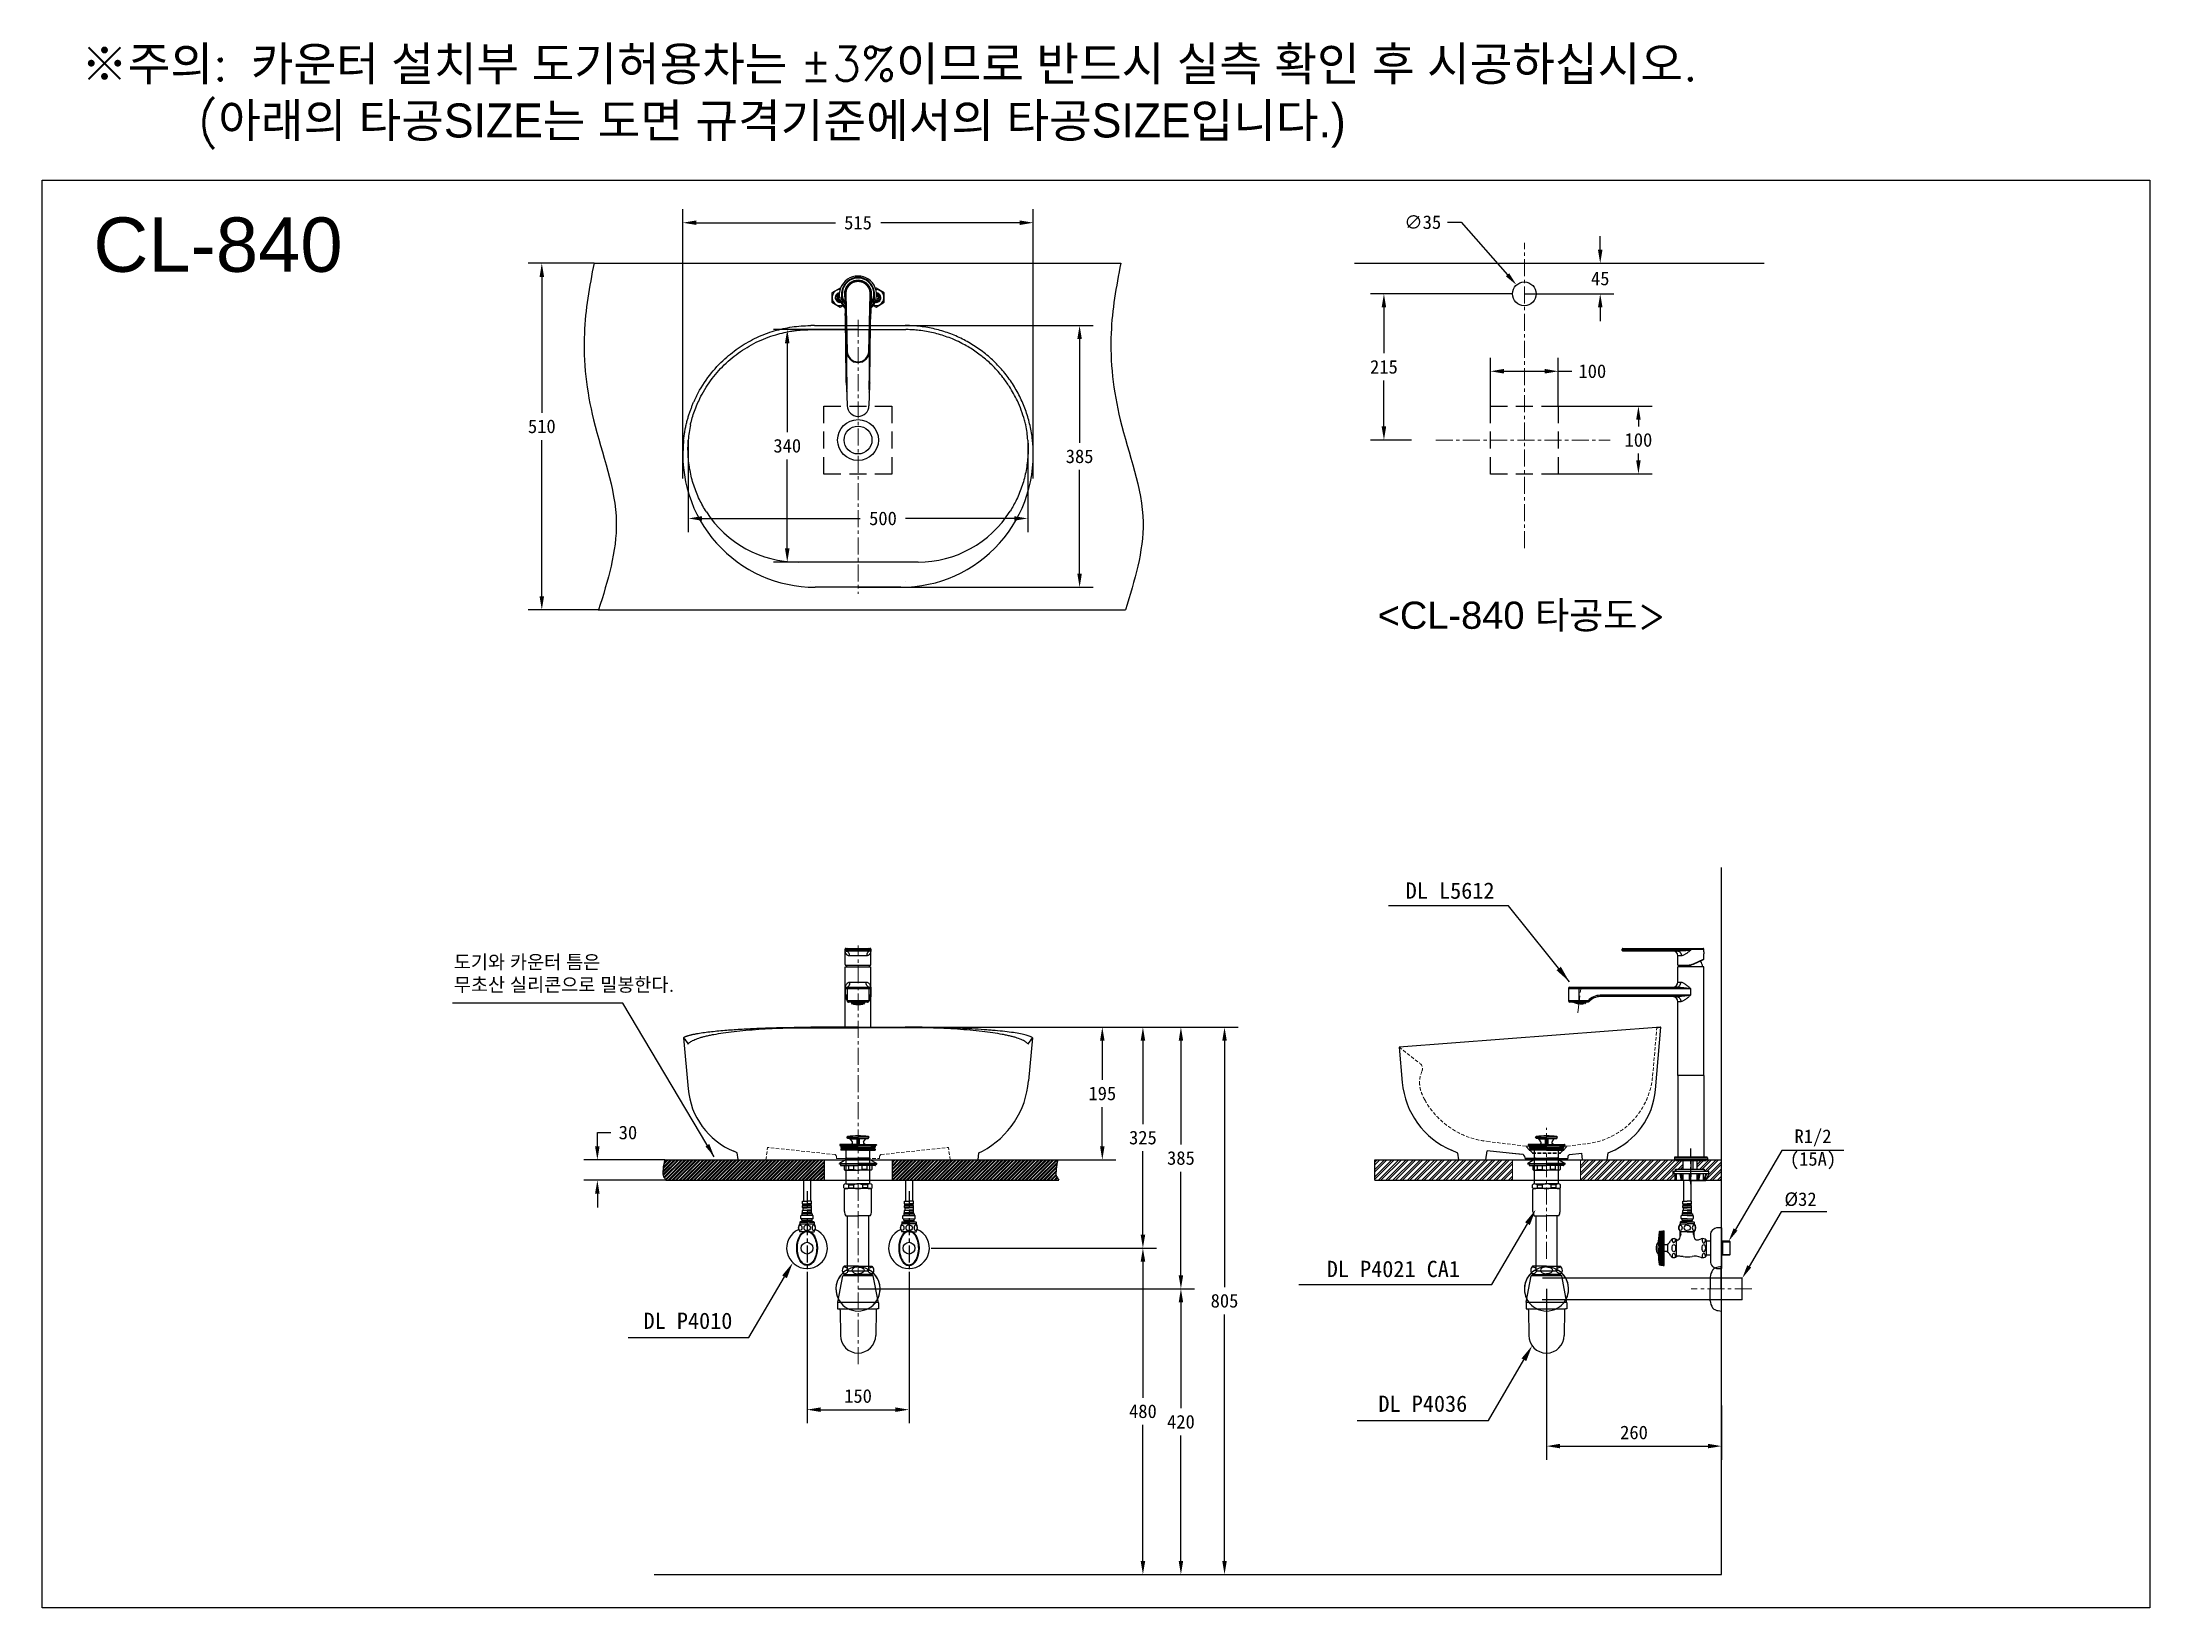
# Model space of a CAD drawing. Extents: x 0 to 9660, y 0 to 2303.
# Drawn here: x 0 to 3100, y 0 to 2303 of the extents above; entities that cross this region are included whole.
import ezdxf

# ---------------------------------------------------------------- set-up
doc = ezdxf.new("R2010")
doc.units = 0
doc.header["$LTSCALE"] = 20
doc.header["$MEASUREMENT"] = 0
doc.linetypes.add('CENTER', pattern=[2, 1.25, -0.25, 0.25, -0.25])
doc.linetypes.add('HIDDEN', pattern=[0.375, 0.25, -0.125])
doc.layers.get('0').update_dxf_attribs({"linetype": 'CONTINUOUS'})
doc.layers.get('DEFPOINTS').update_dxf_attribs({"linetype": 'CONTINUOUS'})
for name, color, linetype in [('1', 1, 'CONTINUOUS'), ('3', 3, 'CONTINUOUS'), ('4', 4, 'CONTINUOUS'), ('5', 5, 'CONTINUOUS'), ('6', 6, 'CONTINUOUS'), ('7', 7, 'CONTINUOUS'), ('BODY', 7, 'CONTINUOUS'), ('DEF_LAYER_ASSEM_MEMBER', 7, 'CONTINUOUS')]:
    doc.layers.add(name, color=color, linetype=linetype)
doc.styles.add('GHS', font='romans', dxfattribs={"bigfont": 'ghs'})
doc.dimstyles.get("Standard").update_dxf_attribs({"dimtxt": 2.5, "dimasz": 2, "dimexe": 2, "dimexo": 1, "dimgap": 1.5, "dimtad": 1, "dimdec": 0, "dimlfac": 10, "dimrnd": 0.5, "dimzin": 0, "dimdsep": 46, "dimtxsty": 'Standard', "dimcen": 0, "dimclrt": 2, "dimadec": 0, "dimazin": 0, "dimtfac": 1, "dimtdec": 0, "dimtmove": 0, "dimatfit": 3, "dimfxl": 0, "dimtolj": 1, "dimtzin": 0, "dimarcsym": 0})
doc.dimstyles.new('Standard$0', dxfattribs={"dimtxt": 0.18, "dimasz": 0.18, "dimexe": 0.18, "dimexo": 0.0625, "dimgap": 0.09, "dimtad": 0, "dimtih": 1, "dimtoh": 1, "dimdec": 4, "dimzin": 0, "dimdsep": 46, "dimtxsty": 'Standard', "dimcen": 0.09, "dimadec": 0, "dimazin": 0, "dimtfac": 1, "dimtdec": 4, "dimtofl": 0, "dimtmove": 0, "dimatfit": 3, "dimfxl": 0, "dimtolj": 1, "dimtzin": 0, "dimarcsym": 0})
doc.dimstyles.new('STANDARD$3', dxfattribs={"dimtxt": 2.5, "dimasz": 2, "dimexe": 2, "dimexo": 1, "dimgap": 1.5, "dimtad": 1, "dimdec": 0, "dimlfac": 10, "dimrnd": 0.5, "dimzin": 0, "dimdsep": 46, "dimtxsty": 'Standard', "dimcen": 0, "dimclrt": 2, "dimadec": 0, "dimazin": 0, "dimtfac": 1, "dimtdec": 0, "dimtmove": 0, "dimatfit": 3, "dimfxl": 0, "dimtolj": 1, "dimtzin": 0, "dimarcsym": 0})

msp = doc.modelspace()

# ---------------------------------------------------------------- texts
at = {"attachment_point": 1, "style": 'GHS'}
for s, insert, char_height, width in [('{\\fArial|b0|i0|c0|p34;CL-840}', (75.39195, 2045.27793), 80, 460), ('{\\fArial|b0|i0|c0|p34;<CL-840 \\fGulim|b0|i0|c129|p50;타공도}>', (1964.35301, 1480.15442), 40, 557.6703884)]:
    msp.add_mtext(s, dxfattribs=dict(at, insert=insert, char_height=char_height, width=width))
at = {"layer": '1', "color": 2, "attachment_point": 5}
for s, insert, char_height in [('DL L5612', (2070.82644, 1054.85791), 24), ('R1/2\\P(15A)', (2604.58277, 674.39982), 20), ('%%c32', (2586.18121, 600.7658), 20), ('DL P4021 CA1', (1987.41054, 498.3361), 24), ('DL P4010', (949.8646, 422.13188), 24), ('DL P4036', (2030.7086, 300.14186), 24)]:
    msp.add_mtext(s, dxfattribs=dict(at, insert=insert, char_height=char_height))
at = {"layer": '3', "insert": (57.59897, 2296.26076), "char_height": 50, "attachment_point": 1, "style": 'GHS'}
msp.add_mtext_dynamic_manual_height_columns('{\\fGulim|b0|i0|c129|p50;※주의}: {\\fGulim|b0|i0|c129|p50;카운터 설치부 도기허용차는 }±3%{\\fGulim|b0|i0|c129|p50;이므로 반드시 실측 확인 후 시공하십시오}.\\P     ({\\fGulim|b0|i0|c129|p50;아래의 타공SIZE는 도면 규격기준에서의 타공SIZE입니다.)}', width=3042.4010348, gutter_width=13.505, heights=[0], dxfattribs=at)
at = {"layer": '3', "color": 7, "insert": (605.53154, 960.03321), "char_height": 20, "attachment_point": 1, "style": 'GHS'}
msp.add_mtext_dynamic_manual_height_columns('{\\fGulim|b0|i0|c129|p50;도기와 카운터 틈은 \\P무초산 실리콘으로 밀봉한다}.', width=382.6024031, gutter_width=13.505, heights=[0], dxfattribs=at)

# ---------------------------------------------------------------- blocks, each defined once
blk = doc.blocks.new('*D18')
at = {"layer": '3', "color": 3, "lineweight": -2}
for p, q in [((1694.9, 854.1), (1759, 854.1)), ((1739, 834.1), (1739, 471.6)), ((1739, 69.1), (1739, 431.6)), ((1699, 49.1), (1759, 49.1))]:
    blk.add_line(p, q, dxfattribs=at)
at = {"layer": '3', "color": 3}
for points in [[(1735.7, 834.1), (1742.4, 834.1), (1739, 854.1)], [(1735.7, 69.1), (1742.4, 69.1), (1739, 49.1)]]:
    blk.add_solid(points, dxfattribs=at)
at = {"layer": 'DEFPOINTS', "color": 0}
for p in [(1694.9, 854.1), (1699, 49.1), (1739, 49.1)]:
    blk.add_point(p, dxfattribs=at)
at = {"layer": '3', "color": 2, "insert": (1739, 451.6), "char_height": 20, "attachment_point": 5}
blk.add_mtext('\\A1;805', dxfattribs=at)
blk = doc.blocks.new('*D19')
at = {"layer": '3', "color": 3, "lineweight": -2}
for p, q in [((1200, 469.2), (1694.9, 469.2)), ((1674.9, 449.2), (1674.9, 293.6)), ((1674.9, 69.1), (1674.9, 253.6)), ((1500, 49.1), (1694.9, 49.1))]:
    blk.add_line(p, q, dxfattribs=at)
at = {"layer": '3', "color": 3}
for points in [[(1671.6, 449.2), (1678.2, 449.2), (1674.9, 469.2)], [(1671.6, 69.1), (1678.2, 69.1), (1674.9, 49.1)]]:
    blk.add_solid(points, dxfattribs=at)
at = {"layer": 'DEFPOINTS', "color": 0}
for p in [(1200, 469.2), (1500, 49.1), (1674.9, 49.1)]:
    blk.add_point(p, dxfattribs=at)
at = {"layer": '3', "color": 2, "insert": (1674.9, 273.6), "char_height": 20, "attachment_point": 5}
blk.add_mtext('\\A1;420', dxfattribs=at)
blk = doc.blocks.new('*D20')
at = {"layer": '3', "color": 3, "lineweight": -2}
for p, q in [((816.6, 679.1), (816.6, 699.1)), ((816.6, 699.1), (836.6, 699.1)), ((915.9, 659.1), (796.6, 659.1)), ((917.3, 629.1), (796.6, 629.1)), ((816.6, 609.1), (816.6, 589.1))]:
    blk.add_line(p, q, dxfattribs=at)
at = {"layer": '3', "color": 3}
for points in [[(813.2, 679.1), (819.9, 679.1), (816.6, 659.1)], [(813.2, 609.1), (819.9, 609.1), (816.6, 629.1)]]:
    blk.add_solid(points, dxfattribs=at)
at = {"layer": 'DEFPOINTS', "color": 0}
for p in [(816.6, 659.1), (915.9, 659.1), (917.3, 629.1)]:
    blk.add_point(p, dxfattribs=at)
at = {"layer": '3', "color": 2, "insert": (861.6, 699.1), "char_height": 20, "attachment_point": 5}
blk.add_mtext('\\A1;30', dxfattribs=at)
blk = doc.blocks.new('*D21')
at = {"layer": '3', "color": 3, "lineweight": -2}
for p, q in [((1579.3, 854.1), (1639, 854.1)), ((1619, 834.1), (1619, 711.6)), ((1619, 549.1), (1619, 671.6)), ((1307.6, 529.1), (1639, 529.1))]:
    blk.add_line(p, q, dxfattribs=at)
at = {"layer": '3', "color": 3}
for points in [[(1615.7, 834.1), (1622.4, 834.1), (1619, 854.1)], [(1615.7, 549.1), (1622.4, 549.1), (1619, 529.1)]]:
    blk.add_solid(points, dxfattribs=at)
at = {"layer": 'DEFPOINTS', "color": 0}
for p in [(1579.3, 854.1), (1619, 854.1), (1307.6, 529.1)]:
    blk.add_point(p, dxfattribs=at)
at = {"layer": '3', "color": 2, "insert": (1619, 691.6), "char_height": 20, "attachment_point": 5}
blk.add_mtext('\\A1;325', dxfattribs=at)
blk = doc.blocks.new('*D22')
at = {"layer": '3', "color": 3, "lineweight": -2}
for p, q in [((1200, 854.1), (1579.3, 854.1)), ((1559.3, 834.1), (1559.3, 776.6)), ((1559.3, 679.1), (1559.3, 736.6)), ((1494.1, 659.1), (1579.3, 659.1))]:
    blk.add_line(p, q, dxfattribs=at)
at = {"layer": '3', "color": 3}
for points in [[(1555.9, 834.1), (1562.6, 834.1), (1559.3, 854.1)], [(1555.9, 679.1), (1562.6, 679.1), (1559.3, 659.1)]]:
    blk.add_solid(points, dxfattribs=at)
at = {"layer": 'DEFPOINTS', "color": 0}
for p in [(1200, 854.1), (1494.1, 659.1), (1559.3, 659.1)]:
    blk.add_point(p, dxfattribs=at)
at = {"layer": '3', "color": 2, "insert": (1559.3, 756.6), "char_height": 20, "attachment_point": 5}
blk.add_mtext('\\A1;195', dxfattribs=at)
blk = doc.blocks.new('*D23')
at = {"color": 3, "lineweight": -2}
for p, q in [((1125, 494.5), (1125, 271.5)), ((1275, 494.5), (1275, 271.5)), ((1145, 291.5), (1255, 291.5))]:
    blk.add_line(p, q, dxfattribs=at)
at = {"color": 3}
for points in [[(1145, 294.9), (1145, 288.2), (1125, 291.5)], [(1255, 294.9), (1255, 288.2), (1275, 291.5)]]:
    blk.add_solid(points, dxfattribs=at)
at = {"layer": 'DEFPOINTS', "color": 0}
for p in [(1125, 494.5), (1275, 494.5), (1275, 291.5)]:
    blk.add_point(p, dxfattribs=at)
at = {"color": 2, "insert": (1200, 311.5), "char_height": 20, "attachment_point": 5}
blk.add_mtext('\\A1;150', dxfattribs=at)
blk = doc.blocks.new('*D24')
at = {"layer": '1', "color": 3, "lineweight": -2}
for p, q in [((2212.6, 469.2), (2212.6, 217.9)), ((2470, 297.9), (2470, 217.9)), ((2232.6, 237.9), (2450, 237.9))]:
    blk.add_line(p, q, dxfattribs=at)
at = {"layer": '1', "color": 3}
for points in [[(2232.6, 241.3), (2232.6, 234.6), (2212.6, 237.9)], [(2450, 241.3), (2450, 234.6), (2470, 237.9)]]:
    blk.add_solid(points, dxfattribs=at)
at = {"layer": 'DEFPOINTS', "color": 0}
for p in [(2212.6, 469.2), (2470, 297.9), (2470, 237.9)]:
    blk.add_point(p, dxfattribs=at)
at = {"layer": '1', "color": 2, "insert": (2341.3, 257.9), "char_height": 20, "attachment_point": 5}
blk.add_mtext('\\A1;260', dxfattribs=at)
blk = doc.blocks.new('*D45')
at = {"layer": '3', "color": 3, "lineweight": -2}
for p, q in [((2162.5, 1932.9), (1953.5, 1932.9)), ((1973.5, 1912.9), (1973.5, 1845.4)), ((1973.5, 1737.9), (1973.5, 1805.4)), ((2014.1, 1717.9), (1953.5, 1717.9))]:
    blk.add_line(p, q, dxfattribs=at)
at = {"layer": '3', "color": 3}
for points in [[(1970.1, 1912.9), (1976.8, 1912.9), (1973.5, 1932.9)], [(1970.1, 1737.9), (1976.8, 1737.9), (1973.5, 1717.9)]]:
    blk.add_solid(points, dxfattribs=at)
at = {"layer": 'DEFPOINTS', "color": 0}
for p in [(1973.5, 1932.9), (2162.5, 1932.9), (2014.1, 1717.9)]:
    blk.add_point(p, dxfattribs=at)
at = {"layer": '3', "color": 2, "insert": (1973.5, 1825.4), "char_height": 20, "attachment_point": 5}
blk.add_mtext('\\A1;215', dxfattribs=at)
blk = doc.blocks.new('*D46')
at = {"layer": '3', "color": 3, "lineweight": -2}
for p, q in [((2291.6, 1997.9), (2291.6, 2017.9)), ((2231.6, 1977.9), (2311.6, 1977.9)), ((2180, 1932.9), (2311.6, 1932.9)), ((2291.6, 1912.9), (2291.6, 1892.9))]:
    blk.add_line(p, q, dxfattribs=at)
at = {"layer": '3', "color": 3}
for points in [[(2288.3, 1997.9), (2295, 1997.9), (2291.6, 1977.9)], [(2288.3, 1912.9), (2295, 1912.9), (2291.6, 1932.9)]]:
    blk.add_solid(points, dxfattribs=at)
at = {"layer": 'DEFPOINTS', "color": 0}
for p in [(2231.6, 1977.9), (2291.6, 1977.9), (2180, 1932.9)]:
    blk.add_point(p, dxfattribs=at)
at = {"layer": '3', "color": 2, "insert": (2291.6, 1955.4), "char_height": 20, "attachment_point": 5}
blk.add_mtext('\\A1;45', dxfattribs=at)
blk = doc.blocks.new('4036')
at = {"color": 4, "linetype": 'ByBlock'}
for p, q in [((4528.4, 620.2, -0.8), (4535.8, 659.2, -0.8)), ((4580.8, 659.2, -0.8), (4535.8, 659.2, -0.8)), ((4577.4, 661.2, -0.8), (4580.8, 659.2, -0.8)), ((4588.3, 619.7, -0.8), (4580.8, 659.2, -0.8)), ((4528.3, 620.2, -0.8), (4528.3, 610.7, -0.8)), ((4528.3, 620.2, -0.8), (4588.2, 620.2, -0.8)), ((4528.3, 610.7, -0.8), (4530.7, 610.7, -0.8)), ((4530.7, 610.7, -0.8), (4586.3, 610.7, -0.8)), ((4531.8, 608.9, -0.8), (4532.3, 571.6, -0.8)), ((4584.8, 608.8, -0.8), (4584.3, 571.6, -0.8)), ((4588.3, 610.7, -0.8), (4586.3, 610.7, -0.8)), ((4588.3, 619.7, -0.8), (4588.3, 610.7, -0.8))]:
    blk.add_line(p, q, dxfattribs=at)
at = {"color": 4, "linetype": 'HIDDEN'}
blk.add_line((4539.2, 661.2, -0.8), (4535.8, 659.2, -0.8), dxfattribs=at)
at = {"color": 4, "linetype": 'ByBlock'}
for centre, radius, start, end in [((4529.8, 608.9, -0.8), 2, 0, 64.1581), ((4586.8, 608.8, -0.8), 2, 104.4775, 180), ((4558.3, 571.6, -0.8), 26, 180, 0)]:
    blk.add_arc(centre, radius, start, end, dxfattribs=at)
at = {"layer": '4'}
for p, q in [((4542.1, 673.2, -0.8), (4537.8, 673.2, -0.8)), ((4538.2, 661.2, -0.8), (4537.8, 661.2, -0.8)), ((4538.2, 661.2, -0.8), (4558.3, 661.2, -0.8)), ((4558.3, 673.2, -0.8), (4542.1, 673.2, -0.8)), ((4558.3, 673.2, -0.8), (4574.6, 673.2, -0.8)), ((4578.5, 661.2, -0.8), (4558.3, 661.2, -0.8)), ((4574.6, 673.2, -0.8), (4578.8, 673.2, -0.8)), ((4578.5, 661.2, -0.8), (4578.8, 661.2, -0.8))]:
    blk.add_line(p, q, dxfattribs=at)
at = {"layer": '4', "elevation": -0.8}
for points in [[(4544.1, 667.2, 0.155217), (4543.5, 669.1, 0.106747), (4541.5, 671, 0.073043), (4538.7, 672.1, 0.028511), (4537, 672.4, 0.059523)], [(4537, 662.1, 0.028511), (4538.7, 662.4, 0.073043), (4541.5, 663.5, 0.106747), (4543.5, 665.4, 0.155217), (4544.1, 667.2, 0.155217)], [(4550, 669, 0.32729), (4550, 665.5, 0.106373), (4552, 663.7, 0.071219), (4554.7, 662.7, 0.057537), (4558.3, 662.2, 0.057537)], [(4558.3, 672.2, 0.057537), (4554.7, 671.8, 0.071219), (4552, 670.8, 0.106373), (4550, 669, 0.159483)], [(4558.3, 672.2, -0.057537), (4561.9, 671.8, -0.071219), (4564.6, 670.8, -0.106373), (4566.6, 669, -0.159483)], [(4566.6, 669, -0.32729), (4566.6, 665.5, -0.106373), (4564.6, 663.7, -0.071219), (4561.9, 662.7, -0.057537), (4558.3, 662.2, -0.057537)], [(4572.5, 667.2, -0.155217), (4573.1, 669.1, -0.106747), (4575.2, 671, -0.073043), (4577.9, 672.1, -0.028511), (4579.7, 672.4, -0.059523)], [(4579.7, 662.1, -0.028511), (4577.9, 662.4, -0.073043), (4575.2, 663.5, -0.106747), (4573.1, 665.4, -0.155217), (4572.5, 667.2, -0.155217)]]:
    blk.add_lwpolyline(points, format="xyb", dxfattribs=at)
at = {"layer": '4', "linetype": 'ByBlock'}
for start, end in [(129.4471, 240.7605), (131.5264, 206.9716), (50.5529, 129.4471), (299.2395, 50.5529), (333.0284, 48.4736), (240.7605, 299.2395)]:
    blk.add_arc((4558.3, 639.9, -0.8), 32.5, start, end, dxfattribs=at)
at = {"layer": '4'}
for centre, start, end in [((4543.1, 667.2, -0.8), 131.4096, 228.5904), ((4573.6, 667.2, -0.8), 311.4096, 48.5904)]:
    blk.add_arc(centre, 8, start, end, dxfattribs=at)
blk = doc.blocks.new('*D60')
at = {"layer": '3', "color": 3, "lineweight": -2}
for p, q in [((942.3, 1661.2), (942.3, 2057.5)), ((1457.7, 1661.2), (1457.7, 2057.5)), ((962.3, 2037.5), (1166.7, 2037.5)), ((1437.7, 2037.5), (1233.3, 2037.5))]:
    blk.add_line(p, q, dxfattribs=at)
at = {"layer": '3', "color": 3}
for points in [[(962.3, 2040.9), (962.3, 2034.2), (942.3, 2037.5)], [(1437.7, 2040.9), (1437.7, 2034.2), (1457.7, 2037.5)]]:
    blk.add_solid(points, dxfattribs=at)
at = {"layer": 'DEFPOINTS', "color": 0}
for p in [(1457.7, 2037.5), (942.3, 1661.2), (1457.7, 1661.2)]:
    blk.add_point(p, dxfattribs=at)
at = {"layer": '3', "color": 2, "insert": (1200, 2037.5), "char_height": 20, "attachment_point": 5}
blk.add_mtext('\\A1;515', dxfattribs=at)
blk = doc.blocks.new('*D61')
at = {"layer": '3', "color": 3, "lineweight": -2}
for p, q in [((1200, 1886.3), (1545.9, 1886.3)), ((1525.9, 1866.3), (1525.9, 1713.8)), ((1525.9, 1521.3), (1525.9, 1673.8)), ((1200, 1501.3), (1545.9, 1501.3))]:
    blk.add_line(p, q, dxfattribs=at)
at = {"layer": '3', "color": 3}
for points in [[(1522.5, 1866.3), (1529.2, 1866.3), (1525.9, 1886.3)], [(1522.5, 1521.3), (1529.2, 1521.3), (1525.9, 1501.3)]]:
    blk.add_solid(points, dxfattribs=at)
at = {"layer": 'DEFPOINTS', "color": 0}
for p in [(1200, 1886.3), (1200, 1501.3), (1525.9, 1501.3)]:
    blk.add_point(p, dxfattribs=at)
at = {"layer": '3', "color": 2, "insert": (1525.9, 1693.8), "char_height": 20, "attachment_point": 5}
blk.add_mtext('\\A1;385', dxfattribs=at)
blk = doc.blocks.new('*D62')
at = {"layer": '3', "color": 3, "lineweight": -2}
for p, q in [((1199.8, 1880.3), (1075.9, 1880.3)), ((1095.9, 1860.3), (1095.9, 1729.3)), ((1095.9, 1558.3), (1095.9, 1689.3)), ((1200, 1538.3), (1075.9, 1538.3))]:
    blk.add_line(p, q, dxfattribs=at)
at = {"layer": '3', "color": 3}
for points in [[(1092.5, 1860.3), (1099.2, 1860.3), (1095.9, 1880.3)], [(1092.5, 1558.3), (1099.2, 1558.3), (1095.9, 1538.3)]]:
    blk.add_solid(points, dxfattribs=at)
at = {"layer": 'DEFPOINTS', "color": 0}
for p in [(1199.8, 1880.3), (1095.9, 1538.3), (1200, 1538.3)]:
    blk.add_point(p, dxfattribs=at)
at = {"layer": '3', "color": 2, "insert": (1095.9, 1709.3), "char_height": 20, "attachment_point": 5}
blk.add_mtext('\\A1;340', dxfattribs=at)
blk = doc.blocks.new('*D63')
at = {"layer": '3', "color": 3, "lineweight": -2}
for p, q in [((950.3, 1717.9), (950.3, 1582.5)), ((1449.7, 1717.9), (1449.7, 1582.5)), ((970.3, 1602.5), (1203.3, 1602.5)), ((1429.7, 1602.5), (1270, 1602.5))]:
    blk.add_line(p, q, dxfattribs=at)
at = {"layer": '3', "color": 3}
for points in [[(970.3, 1605.8), (970.3, 1599.2), (950.3, 1602.5)], [(1429.7, 1605.8), (1429.7, 1599.2), (1449.7, 1602.5)]]:
    blk.add_solid(points, dxfattribs=at)
at = {"layer": 'DEFPOINTS', "color": 0}
for p in [(950.3, 1717.9), (1449.7, 1717.9), (1449.7, 1602.5)]:
    blk.add_point(p, dxfattribs=at)
at = {"layer": '3', "color": 2, "insert": (1236.7, 1602.5), "char_height": 20, "attachment_point": 5}
blk.add_mtext('\\A1;500', dxfattribs=at)
blk = doc.blocks.new('*D65')
at = {"layer": '3', "color": 3, "lineweight": -2}
for p, q in [((1639, 854.1), (1694.9, 854.1)), ((1674.9, 834.1), (1674.9, 681.6)), ((1674.9, 489.2), (1674.9, 641.6)), ((1200, 469.2), (1694.9, 469.2))]:
    blk.add_line(p, q, dxfattribs=at)
at = {"layer": '3', "color": 3}
for points in [[(1671.6, 834.1), (1678.2, 834.1), (1674.9, 854.1)], [(1671.6, 489.2), (1678.2, 489.2), (1674.9, 469.2)]]:
    blk.add_solid(points, dxfattribs=at)
at = {"layer": 'DEFPOINTS', "color": 0}
for p in [(1639, 854.1), (1200, 469.2), (1674.9, 469.2)]:
    blk.add_point(p, dxfattribs=at)
at = {"layer": '3', "color": 2, "insert": (1674.9, 661.6), "char_height": 20, "attachment_point": 5}
blk.add_mtext('\\A1;385', dxfattribs=at)
blk = doc.blocks.new('*D66')
at = {"layer": '3', "color": 3, "lineweight": -2}
for p, q in [((2067.1, 2038.2), (2087.1, 2038.2)), ((2087.1, 2038.2), (2155.2, 1961)), ((2179.9, 1932.9), (2180.1, 1932.9)), ((2180, 1932.8), (2180, 1932.9))]:
    blk.add_line(p, q, dxfattribs=at)
at = {"layer": '3', "color": 3}
blk.add_solid([(2157.7, 1963.2), (2152.7, 1958.8), (2168.4, 1946)], dxfattribs=at)
at = {"layer": 'DEFPOINTS', "color": 0}
for p in [(2168.4, 1946), (2191.6, 1919.7)]:
    blk.add_point(p, dxfattribs=at)
at = {"layer": '3', "color": 2, "insert": (2030.5, 2038.2), "char_height": 20, "attachment_point": 5}
blk.add_mtext('\\A1;∅35', dxfattribs=at)
blk = doc.blocks.new('*D67')
at = {"layer": '3', "color": 3, "lineweight": -2}
for p, q in [((2130, 1767.9), (2130, 1839)), ((2230, 1767.9), (2230, 1839)), ((2150, 1819), (2210, 1819)), ((2230, 1819), (2250, 1819))]:
    blk.add_line(p, q, dxfattribs=at)
at = {"layer": '3', "color": 3}
for points in [[(2150, 1822.4), (2150, 1815.7), (2130, 1819)], [(2210, 1822.4), (2210, 1815.7), (2230, 1819)]]:
    blk.add_solid(points, dxfattribs=at)
at = {"layer": 'DEFPOINTS', "color": 0}
for p in [(2230, 1819), (2130, 1767.9), (2230, 1767.9)]:
    blk.add_point(p, dxfattribs=at)
at = {"layer": '3', "color": 2, "insert": (2280, 1819), "char_height": 20, "attachment_point": 5}
blk.add_mtext('\\A1;100', dxfattribs=at)
blk = doc.blocks.new('*D68')
at = {"layer": '3', "color": 3, "lineweight": -2}
for p, q in [((2230, 1767.9), (2367.8, 1767.9)), ((2347.8, 1747.9), (2347.8, 1737.9)), ((2347.8, 1687.9), (2347.8, 1697.9)), ((2230, 1667.9), (2367.8, 1667.9))]:
    blk.add_line(p, q, dxfattribs=at)
at = {"layer": '3', "color": 3}
for points in [[(2344.5, 1747.9), (2351.1, 1747.9), (2347.8, 1767.9)], [(2344.5, 1687.9), (2351.1, 1687.9), (2347.8, 1667.9)]]:
    blk.add_solid(points, dxfattribs=at)
at = {"layer": 'DEFPOINTS', "color": 0}
for p in [(2230, 1767.9), (2230, 1667.9), (2347.8, 1667.9)]:
    blk.add_point(p, dxfattribs=at)
at = {"layer": '3', "color": 2, "insert": (2347.8, 1717.9), "char_height": 20, "attachment_point": 5}
blk.add_mtext('\\A1;100', dxfattribs=at)
blk = doc.blocks.new('*D81')
at = {"layer": '3', "color": 3, "lineweight": -2}
for p, q in [((1310, 529.1), (1639, 529.1)), ((1619, 509.1), (1619, 309.1)), ((1619, 69.1), (1619, 269.1)), ((1500, 49.1), (1639, 49.1))]:
    blk.add_line(p, q, dxfattribs=at)
at = {"layer": '3', "color": 3}
for points in [[(1615.7, 509.1), (1622.4, 509.1), (1619, 529.1)], [(1615.7, 69.1), (1622.4, 69.1), (1619, 49.1)]]:
    blk.add_solid(points, dxfattribs=at)
at = {"layer": 'DEFPOINTS', "color": 0}
for p in [(1310, 529.1), (1500, 49.1), (1619, 49.1)]:
    blk.add_point(p, dxfattribs=at)
at = {"layer": '3', "color": 2, "insert": (1619, 289.1), "char_height": 20, "attachment_point": 5}
blk.add_mtext('\\A1;480', dxfattribs=at)
blk = doc.blocks.new('*D82')
at = {"layer": '3', "color": 3, "lineweight": -2}
for p, q in [((811.7, 1977.9), (714.9, 1977.9)), ((734.9, 1957.9), (734.9, 1757.9)), ((734.9, 1487.9), (734.9, 1717.9)), ((818.4, 1467.9), (714.9, 1467.9))]:
    blk.add_line(p, q, dxfattribs=at)
at = {"layer": '3', "color": 3}
for points in [[(731.6, 1957.9), (738.2, 1957.9), (734.9, 1977.9)], [(731.6, 1487.9), (738.2, 1487.9), (734.9, 1467.9)]]:
    blk.add_solid(points, dxfattribs=at)
at = {"layer": 'DEFPOINTS', "color": 0}
for p in [(811.7, 1977.9), (734.9, 1467.9), (818.4, 1467.9)]:
    blk.add_point(p, dxfattribs=at)
at = {"layer": '3', "color": 2, "insert": (734.9, 1737.9), "char_height": 20, "attachment_point": 5}
blk.add_mtext('\\A1;510', dxfattribs=at)

# ---------------------------------------------------------------- dimensions: what is measured, and where the dimension line sits
dim = msp.add_linear_dim(base=(1275, 291.53815), p1=(1125, 494.4601), p2=(1275, 494.4601), dimstyle='Standard', override={"dimtxt": 20, "dimasz": 20, "dimexe": 20, "dimexo": 0, "dimgap": 10, "dimdec": 4, "dimlfac": 1, "dimzin": 8, "dimclrd": 3, "dimclre": 3, "dimtdec": 4})
dim.commit()
dim.dimension.update_dxf_attribs({"geometry": '*D23', "text_midpoint": (1200, 311.53815)})
at = {"layer": '1'}
dim = msp.add_linear_dim(base=(2470, 237.93671), p1=(2212.59791, 469.1574), p2=(2470, 297.93671), text='260', dimstyle='Standard', override={"dimtxt": 20, "dimasz": 20, "dimexe": 20, "dimexo": 0, "dimgap": 10, "dimdec": 4, "dimlfac": 1, "dimzin": 8, "dimclrd": 3, "dimclre": 3, "dimtdec": 4}, dxfattribs=at)
dim.commit()
dim.dimension.update_dxf_attribs({"geometry": '*D24', "text_midpoint": (2341.29895, 257.93671)})
at = {"layer": '3'}
dim = msp.add_linear_dim(base=(1457.66306, 2037.54937), p1=(942.33687, 1661.21359), p2=(1457.66306, 1661.21359), dimstyle='Standard$0', override={"dimtxt": 20, "dimasz": 20, "dimexe": 20, "dimexo": 0, "dimgap": 10, "dimdec": 0, "dimzin": 8, "dimclrd": 3, "dimclre": 3, "dimclrt": 2}, dxfattribs=at)
dim.commit()
dim.dimension.update_dxf_attribs({"geometry": '*D60', "text_midpoint": (1199.99996, 2037.54937), "dimtype": 160})
dim = msp.add_diameter_dim_2p(p1=(2191.57363, 1919.72648), p2=(2168.42637, 1945.97918), dimstyle='STANDARD$3', override={"dimtxt": 20, "dimasz": 20, "dimexe": 20, "dimexo": 0, "dimgap": 10, "dimtad": 0, "dimtih": 1, "dimtoh": 1, "dimdec": 4, "dimlfac": 1, "dimrnd": 0, "dimzin": 8, "dimcen": 0.09, "dimclrd": 3, "dimclre": 3, "dimtdec": 4, "dimtofl": 0}, dxfattribs=at)
dim.commit()
dim.dimension.update_dxf_attribs({"geometry": '*D66', "text_midpoint": (2030.47413, 2038.17002), "dimtype": 163})
for base, p1, p2, override, picture, middle in [((2291.62919, 1977.85283), (2180, 1932.85283), (2231.60089, 1977.85283), {"dimtxt": 20, "dimasz": 20, "dimexe": 20, "dimexo": 0, "dimgap": 10, "dimzin": 8, "dimclrd": 3, "dimclre": 3, "dimclrt": 2}, '*D46', (2291.62919, 1955.35283)), ((734.90744, 1467.85283), (811.72024, 1977.85283), (818.41604, 1467.85283), {"dimtxt": 20, "dimasz": 20, "dimexe": 20, "dimexo": 0, "dimgap": 10, "dimdec": 0, "dimzin": 8, "dimclrd": 3, "dimclre": 3, "dimclrt": 2}, '*D82', (734.90744, 1737.85283)), ((1973.45109, 1932.85283), (2014.11276, 1717.85283), (2162.5, 1932.85283), {"dimtxt": 20, "dimasz": 20, "dimexe": 20, "dimexo": 0, "dimgap": 10, "dimzin": 8, "dimclrd": 3, "dimclre": 3, "dimclrt": 2}, '*D45', (1973.45109, 1825.35283)), ((2347.80373, 1667.85283), (2230, 1767.85283), (2230, 1667.85283), {"dimtxt": 20, "dimasz": 20, "dimexe": 20, "dimexo": 0, "dimgap": 10, "dimzin": 8, "dimclrd": 3, "dimclre": 3, "dimclrt": 2}, '*D68', (2347.80373, 1717.85283)), ((1674.8888, 469.1574), (1639.02601, 854.11437), (1199.99991, 469.1574), {"dimtxt": 20, "dimasz": 20, "dimexe": 20, "dimexo": 0, "dimgap": 10, "dimdec": 0, "dimzin": 8, "dimclrd": 3, "dimclre": 3, "dimclrt": 2}, '*D65', (1674.8888, 661.63588)), ((1674.8888, 49.14283), (1199.99991, 469.1574), (1500, 49.14283), {"dimtxt": 20, "dimasz": 20, "dimexe": 20, "dimexo": 0, "dimgap": 10, "dimdec": 0, "dimzin": 8, "dimclrd": 3, "dimclre": 3, "dimclrt": 2}, '*D19', (1674.8888, 273.57005))]:
    dim = msp.add_linear_dim(base=base, p1=p1, p2=p2, angle=90, dimstyle='Standard$0', override=override, dxfattribs=at)
    dim.commit()
    dim.dimension.update_dxf_attribs({"geometry": picture, "text_midpoint": middle, "dimtype": 160})
dim = msp.add_linear_dim(base=(1095.86338, 1538.27984), p1=(1199.81206, 1880.25483), p2=(1199.99997, 1538.27984), angle=90, text='340', dimstyle='Standard$0', override={"dimtxt": 20, "dimasz": 20, "dimexe": 20, "dimexo": 0, "dimgap": 10, "dimdec": 0, "dimzin": 8, "dimclrd": 3, "dimclre": 3, "dimclrt": 2}, dxfattribs=at)
dim.commit()
dim.dimension.update_dxf_attribs({"geometry": '*D62', "text_midpoint": (1095.86338, 1709.26733)})
for base, p1, p2, override, picture, middle in [((1525.87175, 1501.25483), (1199.99997, 1886.25483), (1199.99997, 1501.25483), {"dimtxt": 20, "dimasz": 20, "dimexe": 20, "dimexo": 0, "dimgap": 10, "dimdec": 0, "dimzin": 8, "dimclrd": 3, "dimclre": 3, "dimclrt": 2}, '*D61', (1525.87175, 1693.75483)), ((1559.25977, 659.11437), (1199.99999, 854.11437), (1494.09621, 659.11437), {"dimtxt": 20, "dimasz": 20, "dimexe": 20, "dimexo": 0, "dimgap": 10, "dimdec": 0, "dimzin": 8, "dimclrd": 3, "dimclre": 3, "dimclrt": 2}, '*D22', (1559.25977, 756.61437)), ((1619.02601, 854.11437), (1307.62657, 529.11863), (1579.25977, 854.11437), {"dimtxt": 20, "dimasz": 20, "dimexe": 20, "dimexo": 0, "dimgap": 10, "dimdec": 0, "dimzin": 8, "dimclrd": 3, "dimclre": 3, "dimclrt": 2}, '*D21', (1619.02601, 691.6165)), ((1739.02601, 49.14283), (1694.8888, 854.11437), (1699.02601, 49.14283), {"dimtxt": 20, "dimasz": 20, "dimexe": 20, "dimexo": 0, "dimgap": 10, "dimdec": 0, "dimzin": 8, "dimclrd": 3, "dimclre": 3, "dimclrt": 2}, '*D18', (1739.02601, 451.6286)), ((816.57203, 659.11437), (917.3246, 629.11437), (915.85928, 659.11437), {"dimtxt": 20, "dimasz": 20, "dimexe": 20, "dimexo": 0, "dimgap": 10, "dimzin": 8, "dimclrd": 3, "dimclre": 3, "dimclrt": 2}, '*D20', (861.57203, 699.11437)), ((1619.02601, 49.14283), (1309.96913, 529.11863), (1500, 49.14283), {"dimtxt": 20, "dimasz": 20, "dimexe": 20, "dimexo": 0, "dimgap": 10, "dimdec": 0, "dimzin": 8, "dimclrd": 3, "dimclre": 3, "dimclrt": 2}, '*D81', (1619.02601, 289.13073))]:
    dim = msp.add_linear_dim(base=base, p1=p1, p2=p2, angle=90, dimstyle='Standard$0', override=override, dxfattribs=at)
    dim.commit()
    dim.dimension.update_dxf_attribs({"geometry": picture, "text_midpoint": middle})
dim = msp.add_linear_dim(base=(2230, 1819.02793), p1=(2130, 1767.85283), p2=(2230, 1767.85283), dimstyle='Standard$0', override={"dimtxt": 20, "dimasz": 20, "dimexe": 20, "dimexo": 0, "dimgap": 10, "dimzin": 8, "dimclrd": 3, "dimclre": 3, "dimclrt": 2}, dxfattribs=at)
dim.commit()
dim.dimension.update_dxf_attribs({"geometry": '*D67', "text_midpoint": (2280, 1819.02793)})
dim = msp.add_linear_dim(base=(1449.65445, 1602.50172), p1=(950.34552, 1717.85283), p2=(1449.65445, 1717.85283), text='500', dimstyle='Standard$0', override={"dimtxt": 20, "dimasz": 20, "dimexe": 20, "dimexo": 0, "dimgap": 10, "dimdec": 0, "dimzin": 8, "dimclrd": 3, "dimclre": 3, "dimclrt": 2}, dxfattribs=at)
dim.commit()
dim.dimension.update_dxf_attribs({"geometry": '*D63', "text_midpoint": (1236.66665, 1602.50172), "dimtype": 160})

# ---------------------------------------------------------------- hatches: boundary and pattern name
at = {"layer": '3'}
h = msp.add_hatch(dxfattribs=at)
h.set_pattern_fill('ANSI32', scale=10)
edge = h.paths.add_edge_path()
edge.add_line((1150, 659.11437), (915.85928, 659.11437))
edge.add_spline(control_points=[(915.85928, 659.11437), (914.30229, 654.3043), (913.31275, 646.55056), (912.214, 635.12506), (915.99233, 631.45404), (917.3246, 629.11437)], knot_values=[0.795697532, 0.795697532, 0.795697532, 0.795697532, 2.2002718372, 3.1617295052, 4.1110891985, 4.1110891985, 4.1110891985, 4.1110891985], degree=3, periodic=0)
edge.add_line((917.3246, 629.11437), (1150, 629.11437))
edge.add_line((1150, 629.11437), (1150, 659.11437))
h = msp.add_hatch(dxfattribs=at)
h.set_pattern_fill('ANSI32', scale=10)
edge = h.paths.add_edge_path()
edge.add_spline(control_points=[(1495.56154, 629.11437), (1494.22926, 631.45404), (1490.45093, 635.12506), (1491.54968, 646.55056), (1492.53922, 654.3043), (1494.09621, 659.11437)], knot_values=[0.795697532, 0.795697532, 0.795697532, 0.795697532, 1.7450572254, 2.7065148933, 4.1110891985, 4.1110891985, 4.1110891985, 4.1110891985], degree=3, periodic=0)
edge.add_line((1494.09621, 659.11437), (1397.34572, 659.11437))
edge.add_line((1397.34572, 659.11437), (1250, 659.11437))
edge.add_line((1250, 659.11437), (1250, 629.11437))
edge.add_line((1250, 629.11437), (1495.56154, 629.11437))
h = msp.add_hatch(dxfattribs=at)
h.set_pattern_fill('ANSI32', scale=20)
h.paths.add_polyline_path([(2162.598, 659.11711), (2123.44406, 659.11743), (2123.444, 659.11697), (2083.82, 659.11697), (1975.51023, 659.11863), (1960, 659.11761), (1960, 629.11437), (2162.598, 629.11437)])
h.paths.add_polyline_path([(2413.46765, 658.11498), (2402.75, 658.11498), (2262.598, 658.44421), (2262.598, 629.11437), (2401.88591, 629.11437), (2401.88591, 638.61498), (2398.48325, 638.61498), (2398.48325, 642.41498), (2402.39046, 642.41498), (2402.39046, 645.41498), (2402.94073, 645.41498), (2413.46765, 645.41498)])
h.paths.add_polyline_path([(2470, 659.11461), (2447.25, 659.11479), (2447.25, 658.11498), (2433.69997, 658.11498), (2433.69997, 645.41498), (2445.19997, 645.41498), (2445.19997, 642.41498), (2451.19997, 642.41498), (2451.19997, 638.61498), (2451.16104, 638.61498), (2447.36617, 629.11437), (2470, 629.11437)])

# ---------------------------------------------------------------- linework, layer by layer
for p, q in [((1129.55238, 1880.25483), (1270.07174, 1880.25483)), ((1135.93801, 1886.25483), (1270.09891, 1886.25483)), ((1288.22465, 1538.27984), (1111.77523, 1538.27984)), ((1262.90782, 1501.25483), (1137.09137, 1501.25483)), ((1456.51035, 838.72946), (1450.93634, 775.01825)), ((2381, 854.11697), (1996, 824.77804)), ((1996, 824.77804), (2000.53257, 772.97048)), ((1022.1707, 669.56784), (1017.31489, 671.59263)), ((1023.55061, 659.56429), (1022.1707, 669.56784)), ((1335.49176, 659.11437), (1376.49176, 659.11437)), ((1376.49176, 659.11437), (1377.89717, 669.11437)), ((1377.89717, 669.11437), (1382.90229, 671.80032)), ((2082.42827, 669.01965), (2072.94108, 673.0713)), ((2083.82, 659.11697), (2082.42827, 669.01965)), ((2123.444, 659.11697), (2125.31223, 672.41011)), ((2176.08526, 667.07365), (2125.31223, 672.41011)), ((2178.24237, 666.84693), (2162.24042, 668.5288)), ((2179.46136, 665.73875), (2178.24072, 666.84843)), ((2181.098, 661.11697), (2181.098, 662.03905)), ((2212.598, 661.11697), (2181.098, 661.11697)), ((2181.098, 661.11697), (2244.098, 661.11697)), ((2244.098, 664.56062), (2246.31744, 666.78006)), ((2244.098, 664.56062), (2244.098, 661.11697)), ((2246.31744, 666.78006), (2264.4078, 668.68144)), ((2265.752, 659.11697), (2264.4078, 668.68144)), ((2301.752, 659.11697), (2303.15741, 669.11697)), ((2303.15741, 669.11697), (2306.57499, 670.5765))]:
    msp.add_line(p, q)
at = {"linetype": 'HIDDEN', "lineweight": 0}
for p, q in [((2368.69594, 782.3225), (2374.89614, 853.19118)), ((1996, 824.77804), (2026.37305, 800.99209)), ((2182.098, 679.11697), (2123.91443, 686.26101)), ((2243.098, 679.11697), (2272.52015, 682.72955)), ((1064.50824, 659.11437), (1067.05116, 677.20821)), ((1166.27908, 666.77894), (1067.05116, 677.20821)), ((1168.5, 664.55802), (1166.27908, 666.77894)), ((1168.5, 661.11437), (1168.5, 664.55802)), ((1200, 661.11437), (1168.5, 661.11437)), ((1168.5, 661.11437), (1231.5, 661.11437)), ((1231.5, 664.55802), (1233.72092, 666.77894)), ((1231.5, 664.55802), (1231.5, 661.11437)), ((1233.72092, 666.77894), (1332.94884, 677.20821)), ((1335.49176, 659.11437), (1332.94884, 677.20821)), ((2182.098, 679.11697), (2212.598, 679.11697)), ((2192.098, 669.11697), (2182.098, 679.11697)), ((2192.098, 669.11697), (2233.098, 669.11697)), ((2192.098, 669.11697), (2192.098, 668.11697)), ((2192.098, 668.11697), (2233.098, 668.11697)), ((2243.098, 679.11697), (2212.598, 679.11697)), ((2233.098, 669.11697), (2243.098, 679.11697)), ((2233.098, 669.11697), (2233.098, 668.11697))]:
    msp.add_line(p, q, dxfattribs=at)
at = {"color": 1, "lineweight": 0, "ltscale": 0.1}
for p, q in [((2162.598, 629.11451), (2162.598, 659.11711)), ((2262.598, 629.11369), (2262.598, 659.1163))]:
    msp.add_line(p, q, dxfattribs=at)
at = {"color": 7}
msp.add_circle((1199.99999, 1717.85283), 20.5, dxfattribs=at)
for centre, radius, start, end in [((1116.9478, 1706.5164), 166.98753, 168.31099015, 176.10731793), ((1285.10022, 1706.87014), 164.92033, 3.81837643, 11.58852672), ((1262.79486, 1696.25483), 195, 15.44681351, 15.4469337), ((1137.14807, 1696.12801), 194.87319, 173.59925653, 269.98332878), ((1262.85134, 1696.12851), 194.87369, 270.01660498, 6.40057786), ((1111.77523, 1698.27984), 160, 212.57715257, 270), ((1288.22465, 1698.27984), 160, 270, 327.87956351), ((1321.43103, 786.34849), 130, 298.21983766, 355), ((1059.64992, 773.1197), 110, 185, 247.36470742), ((2120.07096, 783.42879), 120, 185, 246.87434579), ((2263.37261, 771.73753), 110, 293.12565421, 355), ((2176.098, 662.03905), 5, 0, 47.72631099)]:
    msp.add_arc(centre, radius, start, end)
at = {"linetype": 'HIDDEN', "lineweight": 0}
for centre, radius, start, end in [((2067.43016, 772.5924), 41.49104, 156.5065393, 181.50871987), ((2020.20744, 793.11902), 10, 336.5065393, 51.93454915), ((2259.11452, 791.90963), 110, 277, 355), ((2138.53876, 805.36655), 120, 208.9809224, 263)]:
    msp.add_arc(centre, radius, start, end, dxfattribs=at)
msp.add_open_spline([(2033.56502, 747.22434), (2033.52137, 747.30315), (2033.47778, 747.38219), (2033.43424, 747.46146), (2033.04037, 748.17853), (2032.65112, 748.9142), (2032.26648, 749.66846), (2032.21717, 749.76514), (2032.16795, 749.86213), (2031.81585, 750.55905), (2031.51377, 751.17304), (2030.93078, 752.38996), (2030.64788, 752.9979), (2029.82887, 754.81874), (2029.32287, 756.02885), (2028.40992, 758.42969), (2028.00258, 759.62085), (2027.36016, 761.78657), (2027.10989, 762.7582), (2026.67636, 764.7502), (2026.49541, 765.7602), (2026.15108, 768.19508), (2026.02266, 769.62667), (2025.96249, 771.2011), (2025.95759, 771.35059), (2025.9535, 771.49998)], degree=3, knots=[0.73516817241, 0.73516817241, 0.73516817241, 0.73516817241, 0.73649215814, 0.73649215814, 0.73649215814, 0.74846966227, 0.74846966227, 0.74846966227, 0.75000489302, 0.75000489302, 0.75946181712, 0.75946181712, 0.76891874122, 0.76891874122, 0.78783258942, 0.78783258942, 0.80674643762, 0.80674643762, 0.82260220167, 0.82260220167, 0.83845796572, 0.83845796572, 0.86055579059, 0.86055579059, 0.86287606494, 0.86287606494, 0.86287606494, 0.86287606494], dxfattribs=at)
at = {"layer": '1', "color": 5}
for p, q in [((2470, 49.14283), (2470, 1089.14283)), ((1960, 629.11437), (1960, 659.11761)), ((900, 49.14283), (1500, 49.14283)), ((1500, 49.14283), (2470, 49.14283))]:
    msp.add_line(p, q, dxfattribs=at)
at = {"layer": '1', "color": 7, "linetype": 'Continuous'}
for p, q in [((1190.55, 891.11437), (1190.55, 889.33437)), ((1208.45, 888.33437), (1191.55, 888.33437)), ((1209.45, 891.11437), (1209.45, 889.33437)), ((2268.87778, 888.75364), (2252.10397, 890.81321)), ((2259.04709, 888.69191), (2259.18773, 889.83734)), ((2261.76835, 889.52048), (2261.62771, 888.37505)), ((2270.17534, 891.11498), (2269.9923, 889.62431)), ((943.48963, 838.72946), (950.06851, 763.53257)), ((2372.95403, 762.1504), (2381.00002, 854.11653)), ((1023.50822, 659.11437), (1064.50824, 659.11437)), ((2083.82, 659.11697), (2123.444, 659.11697)), ((2265.752, 659.11697), (2301.752, 659.11697))]:
    msp.add_line(p, q, dxfattribs=at)
at = {"layer": '1', "color": 9, "linetype": 'Continuous'}
for p, q in [((1209.45, 889.33437), (1190.55, 889.33437)), ((2269.9923, 889.62431), (2257.85177, 891.11498))]:
    msp.add_line(p, q, dxfattribs=at)
at = {"layer": '1', "color": 3}
for p, q in [((2558.75781, 672.99615), (2490.6264, 556.62805)), ((2650.10605, 672.99615), (2558.75781, 672.99615)), ((2132.28203, 475.74686), (2184.59691, 565.10041)), ((2557.66449, 582.47559), (2510.71835, 502.29182)), ((2625.05279, 582.47559), (2557.66449, 582.47559)), ((1039.59234, 397.59688), (1091.90723, 486.95044)), ((1848.1875, 475.74686), (2132.28203, 475.74686)), ((861.72671, 397.59688), (1039.59234, 397.59688)), ((2127.06103, 275.60685), (2179.37592, 364.96041)), ((1934.03715, 275.60685), (2127.06103, 275.60685))]:
    msp.add_line(p, q, dxfattribs=at)
at = {"layer": '1', "color": 7, "linetype": 'Continuous'}
msp.add_circle((1199.99999, 1717.85283), 30, dxfattribs=at)
for centre, radius, start, end in [((1191.55, 889.33437), 1, 180, 270), ((1200, 907.83437), 20.8, 249.68749984, 250.64075078), ((1200, 867.70937), 21.625, 108.39781497, 108.57458468), ((1200, 907.83437), 20.75934, 250.80562608, 289.19437392), ((1200, 867.70937), 21.625, 71.42541532, 71.60218503), ((1200, 907.83437), 20.8, 289.35924922, 290.31250016), ((1208.45, 889.33437), 1, 270, 0), ((2252.22573, 891.80577), 1, 223.69273949, 263), ((2262.86733, 909.13807), 20.8, 242.86350309, 259.4166783), ((2265.34941, 929.35299), 39.99316, 261.13724055, 264.86275945), ((2262.86733, 909.13807), 20.8, 266.5833217, 283.13649691), ((2268.99976, 889.74617), 1, 263, 353)]:
    msp.add_arc(centre, radius, start, end, dxfattribs=at)
at = {"layer": '1', "color": 5}
for points, knots in [([(811.72024, 1977.85283), (804.83374, 1943.7256), (791.69625, 1867.4051), (806.55039, 1738.26396), (860.77384, 1604.75341), (831.87953, 1511.01289), (818.41604, 1467.85283)], [30.4410867334, 30.4410867334, 30.4410867334, 30.4410867334, 134.2959113418, 262.3295507129, 416.7957286515, 548.5805242929, 548.5805242929, 548.5805242929, 548.5805242929]), ([(1586.46093, 1977.85283), (1579.57443, 1943.7256), (1566.43693, 1867.4051), (1581.29108, 1738.26396), (1635.51453, 1604.75341), (1606.62022, 1511.01289), (1593.15672, 1467.85283)], [30.4410867334, 30.4410867334, 30.4410867334, 30.4410867334, 134.2959113418, 262.3295507129, 416.7957286515, 548.5805242929, 548.5805242929, 548.5805242929, 548.5805242929]), ([(915.85928, 659.11437), (914.30229, 654.3043), (913.31275, 646.55056), (912.214, 635.12506), (915.99233, 631.45404), (917.3246, 629.11437)], [0.795697532, 0.795697532, 0.795697532, 0.795697532, 2.2002718372, 3.1617295052, 4.1110891985, 4.1110891985, 4.1110891985, 4.1110891985]), ([(1494.09621, 659.11437), (1492.53922, 654.3043), (1491.54968, 646.55056), (1490.45093, 635.12506), (1494.22926, 631.45404), (1495.56154, 629.11437)], [0.795697532, 0.795697532, 0.795697532, 0.795697532, 2.2002718372, 3.1617295052, 4.1110891985, 4.1110891985, 4.1110891985, 4.1110891985])]:
    msp.add_open_spline(points, degree=3, knots=knots, dxfattribs=at)
at = {"layer": '1', "color": 7, "linetype": 'Continuous'}
for points, knots in [([(943.48963, 1717.85283), (943.75184, 1720.1057), (944.26857, 1724.54529), (945.32871, 1731.06588), (946.55846, 1737.3523), (947.95739, 1743.39902), (949.49937, 1749.20444), (951.16576, 1754.76742), (952.93694, 1760.08801), (954.79449, 1765.16708), (956.72072, 1770.00637), (958.69875, 1774.60823), (960.71268, 1778.97591), (967.34158, 1792.45589), (980.44831, 1813.17831), (999.29741, 1833.5558), (1014.97464, 1846.73507), (1026.53254, 1855.04163), (1038.56304, 1862.38366), (1050.98333, 1868.74726), (1063.71104, 1874.1251), (1076.66594, 1878.51459), (1089.76999, 1881.9274), (1102.94814, 1884.35161), (1116.12771, 1885.88893), (1124.91693, 1886.12996), (1129.28842, 1886.24984)], [0, 0, 0, 0, 0.0248567439, 0.048983614, 0.0723806112, 0.095047737, 0.1169849941, 0.1381923864, 0.1586699188, 0.1784175979, 0.1974354318, 0.2157234303, 0.2332816054, 0.2501099717, 0.3802511188, 0.499883678, 0.5522122427, 0.6040212974, 0.6553124879, 0.7060875106, 0.7563481144, 0.8060961028, 0.855333336, 0.9040617328, 0.952283273, 1, 1, 1, 1]), ([(953.42332, 1740.34798), (953.86279, 1742.18868), (954.33119, 1744.02301), (955.70233, 1749.06613), (956.66525, 1752.25874), (959.95799, 1762.18267), (962.59782, 1768.81137), (967.78898, 1779.90592), (970.15707, 1784.45607), (975.27658, 1793.3528), (978.02634, 1797.69716), (986.8119, 1810.3612), (993.38684, 1818.30659), (1007.77462, 1832.97443), (1015.58335, 1839.69272), (1032.23236, 1851.72827), (1041.06919, 1857.04207), (1059.51761, 1866.10818), (1069.12791, 1869.85856), (1083.05892, 1873.97969), (1087.16923, 1875.0416), (1094.40142, 1876.63792), (1097.51377, 1877.23884), (1102.976, 1878.15326), (1105.32019, 1878.50261), (1110.00108, 1879.10742), (1112.34022, 1879.36208), (1116.09569, 1879.68171), (1117.51149, 1879.78058), (1120.37297, 1879.94316), (1121.81497, 1880.00754), (1125.3086, 1880.13835), (1127.37075, 1880.195), (1129.4529, 1880.2521), (1129.48605, 1880.25301), (1129.51921, 1880.25392), (1129.55238, 1880.25483)], [0.08860194878, 0.08860194878, 0.08860194878, 0.08860194878, 0.11002340998, 0.11002340998, 0.14775264525, 0.14775264525, 0.22835410035, 0.22835410035, 0.28632927371, 0.28632927371, 0.34430444708, 0.34430444708, 0.46025479381, 0.46025479381, 0.57620514054, 0.57620514054, 0.69215548728, 0.69215548728, 0.80810583401, 0.80810583401, 0.85595427903, 0.85595427903, 0.89166848896, 0.89166848896, 0.91829140592, 0.91829140592, 0.94491432289, 0.94491432289, 0.96109336562, 0.96109336562, 0.97727240834, 0.97727240834, 1, 1, 1, 1.00036191327, 1.00036191327, 1.00036191327, 1.00036191327]), ([(1135.93801, 1886.25483), (1135.68761, 1886.25538), (1133.92954, 1886.25952), (1132.17189, 1886.26535), (1130.65797, 1886.259)], [0, 0, 0, 0, 0.1424271297, 1, 1, 1, 1]), ([(1456.51034, 1717.85283), (1455.75822, 1724.9583), (1454.0175, 1735.60374), (1450.45442, 1749.63185), (1446.13645, 1763.29407), (1439.33252, 1779.78549), (1428.8466, 1798.72409), (1416.25712, 1816.34191), (1404.2797, 1829.59469), (1393.77893, 1839.38784), (1382.61552, 1848.65812), (1367.81343, 1858.91798), (1352.04448, 1867.38055), (1338.82695, 1873.0708), (1325.17279, 1878.03716), (1311.27112, 1881.7762), (1297.15071, 1884.2958), (1286.46149, 1885.57846), (1277.48009, 1886.14367), (1271.73518, 1886.24609), (1269.63503, 1886.25772), (1269.342, 1886.25892)], [0, 0, 0, 0, 0.0781826082, 0.1172739123, 0.1563652164, 0.2345478246, 0.3127304329, 0.3909130411, 0.4690956493, 0.5081869534, 0.5472782575, 0.6254608657, 0.7036434739, 0.742734778, 0.7818260821, 0.8600086903, 0.8990999944, 0.9381912986, 0.9772826027, 0.9968282547, 1, 1, 1, 1]), ([(1446.65872, 1739.99962), (1446.07801, 1742.45284), (1445.44603, 1744.89622), (1443.40865, 1752.15304), (1441.86131, 1756.89759), (1438.38962, 1766.23511), (1436.46478, 1770.82531), (1430.93012, 1782.62884), (1427.00416, 1789.73906), (1419.64755, 1801.1859), (1416.46015, 1805.68411), (1408.57259, 1815.81769), (1403.73484, 1821.30917), (1396.24066, 1828.84515), (1393.85056, 1831.1225), (1388.92839, 1835.56145), (1386.39152, 1837.72681), (1381.20527, 1841.91414), (1378.56026, 1843.93213), (1373.17719, 1847.81103), (1370.43847, 1849.67268), (1362.09076, 1855.02261), (1356.35606, 1858.27432), (1346.63427, 1863.10646), (1342.74793, 1864.87124), (1335.49682, 1867.85817), (1332.14905, 1869.12365), (1325.39434, 1871.45508), (1321.99445, 1872.51859), (1315.15834, 1874.43966), (1311.72102, 1875.29763), (1301.35366, 1877.56527), (1294.36747, 1878.66876), (1284.35403, 1879.66148), (1281.38187, 1879.8841), (1276.76889, 1880.11216), (1275.13901, 1880.16964), (1272.358, 1880.23145), (1271.21658, 1880.24691), (1270.07174, 1880.25483)], [0.08664672872, 0.08664672872, 0.08664672872, 0.08664672872, 0.11483839988, 0.11483839988, 0.17116363492, 0.17116363492, 0.22748886997, 0.22748886997, 0.31827641576, 0.31827641576, 0.3799973226, 0.3799973226, 0.46272033315, 0.46272033315, 0.49989732399, 0.49989732399, 0.53707431482, 0.53707431482, 0.57425130566, 0.57425130566, 0.61142829649, 0.61142829649, 0.68578227816, 0.68578227816, 0.73379110021, 0.73379110021, 0.77360504562, 0.77360504562, 0.81341899103, 0.81341899103, 0.85323293644, 0.85323293644, 0.93286082726, 0.93286082726, 0.9663341024, 0.9663341024, 0.98456821706, 0.98456821706, 0.9972222587, 0.9972222587, 0.9972222587, 0.9972222587]), ([(976.94862, 1612.13006), (973.17987, 1618.02824), (966.18441, 1630.61973), (957.92787, 1651.21198), (952.38362, 1673.04714), (949.66989, 1695.20323), (949.77478, 1710.37165), (950.34552, 1717.85283)], [0.69165963588, 0.69165963588, 0.69165963588, 0.69165963588, 0.75, 0.8125, 0.875, 0.9375, 1, 1, 1, 1]), ([(1449.65445, 1717.85283), (1450.23038, 1710.29921), (1450.31793, 1699.04391), (1448.98282, 1684.15496), (1446.678, 1669.33401), (1441.97543, 1650.91526), (1433.97425, 1631.03105), (1427.20498, 1618.73682), (1423.73357, 1613.20733)], [0, 0, 0, 0, 0.0625, 0.09375, 0.125, 0.1875, 0.25, 0.30409654652, 0.30409654652, 0.30409654652, 0.30409654652]), ([(943.48963, 838.72946), (943.75184, 838.93518), (944.26858, 839.34057), (945.32871, 839.93516), (946.55847, 840.50832), (947.95739, 841.05976), (949.49938, 841.58957), (951.16577, 842.09772), (952.93694, 842.58421), (954.79449, 843.04905), (956.72073, 843.49225), (958.69875, 843.91377), (960.71268, 844.31371), (967.34158, 845.54571), (980.44831, 847.4342), (999.29742, 849.3019), (1014.97464, 850.50234), (1026.53254, 851.25663), (1038.56304, 851.92308), (1050.98333, 852.50168), (1063.71105, 852.99246), (1076.66594, 853.39527), (1089.76999, 853.71071), (1102.94814, 853.93653), (1116.12772, 854.081), (1124.91693, 854.10298), (1129.28842, 854.11391)], [0, 0, 0, 0, 0.0248567439, 0.048983614, 0.0723806112, 0.095047737, 0.1169849941, 0.1381923864, 0.1586699188, 0.1784175979, 0.1974354318, 0.2157234303, 0.2332816054, 0.2501099717, 0.3802511188, 0.499883678, 0.5522122427, 0.6040212974, 0.6553124879, 0.7060875106, 0.7563481144, 0.8060961028, 0.855333336, 0.9040617328, 0.952283273, 1, 1, 1, 1]), ([(950.34553, 829.20847), (950.81161, 830.245), (952.63148, 832.29564), (957.83279, 835.30435), (964.24425, 837.75561), (970.45095, 839.61567), (975.64852, 840.96409), (981.39244, 842.26975), (989.77203, 843.9473), (1001.58453, 845.91361), (1017.3584, 847.98474), (1034.86677, 849.77456), (1053.70228, 851.24248), (1073.47881, 852.34966), (1090.87413, 852.97906), (1104.9016, 853.2841), (1115.45076, 853.41716), (1124.25287, 853.43705), (1131.29946, 853.42914), (1138.34724, 853.41567), (1147.15533, 853.40781), (1168.29476, 853.38881), (1185.90934, 853.38184), (1199.99999, 853.38184)], [0, 0, 0, 0, 0.0625, 0.125, 0.1875, 0.21875, 0.25, 0.28125, 0.3125, 0.375, 0.4375, 0.5, 0.5625, 0.625, 0.6875, 0.71875, 0.75, 0.78125, 0.796875, 0.8125, 0.84375, 0.875, 1, 1, 1, 1]), ([(1135.93802, 854.11437), (1135.68761, 854.11442), (1133.92955, 854.11479), (1132.17189, 854.11533), (1130.65797, 854.11475)], [0, 0, 0, 0, 0.1424271297, 1, 1, 1, 1]), ([(1199.99999, 854.11437), (1185.59697, 854.11437), (1167.59622, 854.11551), (1146.23661, 854.11339), (1139.28643, 854.11369), (1135.93802, 854.11437)], [0, 0, 0, 0, 0.6744884379, 0.8431105474, 1, 1, 1, 1]), ([(1449.65445, 829.20847), (1449.18836, 830.245), (1447.36849, 832.29564), (1442.16718, 835.30435), (1435.75572, 837.75561), (1429.54903, 839.61567), (1424.35146, 840.96409), (1418.60754, 842.26975), (1410.22795, 843.9473), (1398.41545, 845.91361), (1382.64157, 847.98474), (1365.13321, 849.77456), (1346.2977, 851.24248), (1326.52117, 852.34966), (1309.12584, 852.97906), (1295.09837, 853.2841), (1284.54921, 853.41716), (1275.7471, 853.43705), (1268.70052, 853.42914), (1261.65274, 853.41567), (1252.84465, 853.40781), (1231.70521, 853.38881), (1214.09063, 853.38184), (1199.99999, 853.38184)], [0, 0, 0, 0, 0.0625, 0.125, 0.1875, 0.21875, 0.25, 0.28125, 0.3125, 0.375, 0.4375, 0.5, 0.5625, 0.625, 0.6875, 0.71875, 0.75, 0.78125, 0.796875, 0.8125, 0.84375, 0.875, 1, 1, 1, 1]), ([(1456.51035, 838.72946), (1455.75822, 839.37861), (1454.0175, 840.35116), (1450.45442, 841.63274), (1446.13645, 842.88089), (1439.33252, 844.38752), (1428.8466, 846.11772), (1416.25712, 847.72725), (1404.2797, 848.938), (1393.77894, 849.83268), (1382.61552, 850.6796), (1367.81343, 851.61692), (1352.04448, 852.39005), (1338.82695, 852.9099), (1325.17279, 853.36361), (1311.27113, 853.70521), (1297.15072, 853.93539), (1286.46149, 854.05257), (1277.48009, 854.10421), (1271.73518, 854.11357), (1269.63504, 854.11463), (1269.34201, 854.11474)], [0, 0, 0, 0, 0.0781826082, 0.1172739123, 0.1563652164, 0.2345478246, 0.3127304329, 0.3909130411, 0.4690956493, 0.5081869534, 0.5472782575, 0.6254608657, 0.7036434739, 0.742734778, 0.7818260821, 0.8600086903, 0.8990999944, 0.9381912986, 0.9772826027, 0.9968282547, 1, 1, 1, 1])]:
    msp.add_open_spline(points, degree=3, knots=knots, dxfattribs=at)
for points, degree in [([(1129.28842, 1886.24984), (1129.74493, 1886.25317), (1130.20146, 1886.25483), (1130.65799, 1886.25483)], 3), ([(1264.06206, 1886.25483), (1269.34199, 1886.25483)], 1), ([(943.48963, 838.72946), (945.76312, 835.5558), (948.03661, 832.38214), (950.34553, 829.20847)], 3), ([(1129.28842, 854.11391), (1129.74493, 854.11398), (1130.20146, 854.11406), (1130.65799, 854.11413)], 3), ([(1199.99999, 854.11437), (1199.99999, 853.87019), (1199.99999, 853.62601), (1199.99999, 853.38184)], 3), ([(1199.99999, 854.11437), (1264.06206, 854.11437)], 1), ([(1264.06206, 854.11437), (1269.34199, 854.11413)], 1), ([(1456.51035, 838.72946), (1454.23685, 835.5558), (1451.96336, 832.38214), (1449.65445, 829.20847)], 3), ([(2381, 854.11697), (2376.047, 853.38444)], 1)]:
    msp.add_open_spline(points, degree=degree, dxfattribs=at)
at = {"layer": '1', "color": 155, "linetype": 'Continuous'}
for points, knots in [([(1130.65798, 1509.82721), (1130.68052, 1509.82715), (1130.732, 1509.82702), (1130.78347, 1509.82689), (1130.8124, 1509.82683)], [0, 0, 0, 0, 0.4376979769, 1, 1, 1, 1]), ([(1269.18767, 1509.82683), (1269.21661, 1509.8269), (1269.26804, 1509.82702), (1269.31949, 1509.82716), (1269.34198, 1509.82722)], [0, 0, 0, 0, 0.5627550965, 1, 1, 1, 1])]:
    msp.add_open_spline(points, degree=3, knots=knots, dxfattribs=at)
at = {"layer": '1', "color": 3}
for points in [[(2181.14503, 567.12142), (2188.04879, 563.07939), (2196.723, 585.81171)], [(2493.50297, 554.94387), (2487.74983, 558.31223), (2480.52133, 539.36863)], [(1088.45534, 488.97145), (1095.35911, 484.92942), (1104.03332, 507.66174)], [(2513.59492, 500.60764), (2507.84178, 503.976), (2500.61327, 485.0324)], [(2175.92403, 366.98142), (2182.8278, 362.93939), (2191.50201, 385.67171)]]:
    msp.add_solid(points, dxfattribs=at)
at = {"layer": '3'}
for p, q in [((1185, 690.21863), (1183.76868, 692.35134)), ((1183.88522, 692.14949), (1200, 692.14949)), ((1200, 690.21863), (1185, 690.21863)), ((1187.51527, 690.03434), (1198.25, 689.33297)), ((1191.72534, 685.33934), (1189.00713, 689.19231)), ((1189.64358, 681.61863), (1191.0911, 682.45436)), ((1200, 690.21863), (1198.25, 689.33297)), ((1198.25, 689.33297), (1198.25, 681.61863)), ((1199.48232, 689.95664), (1199.05, 683.54876)), ((1199.05, 683.57295), (1200, 683.57295)), ((1199.2531, 681.61863), (1199.05, 683.57295)), ((1216.11478, 692.14949), (1200, 692.14949)), ((1200, 690.21863), (1215, 690.21863)), ((1200, 690.21863), (1201.75, 689.33297)), ((1200.95, 683.57295), (1200, 683.57295)), ((1200.51768, 689.95664), (1200.95, 683.54876)), ((1200.7469, 681.61863), (1200.95, 683.57295)), ((1212.48473, 690.03434), (1201.75, 689.33297)), ((1201.75, 689.33297), (1201.75, 681.61863)), ((1208.27466, 685.33934), (1210.99287, 689.19231)), ((1210.35642, 681.61863), (1208.9089, 682.45436)), ((1215, 690.21863), (1216.23132, 692.35134)), ((2197.598, 690.21863), (2196.36668, 692.35134)), ((2196.48322, 692.14949), (2212.598, 692.14949)), ((2212.598, 690.21863), (2197.598, 690.21863)), ((2200.11327, 690.03434), (2210.848, 689.33297)), ((2204.32334, 685.33934), (2201.60513, 689.19231)), ((2202.24158, 681.61863), (2203.6891, 682.45436)), ((2212.598, 690.21863), (2210.848, 689.33297)), ((2210.848, 689.33297), (2210.848, 681.61863)), ((2212.08032, 689.95664), (2211.648, 683.54876)), ((2211.648, 683.57295), (2212.598, 683.57295)), ((2211.8511, 681.61863), (2211.648, 683.57295)), ((2228.71278, 692.14949), (2212.598, 692.14949)), ((2212.598, 690.21863), (2227.598, 690.21863)), ((2212.598, 690.21863), (2214.348, 689.33297)), ((2213.548, 683.57295), (2212.598, 683.57295)), ((2213.11568, 689.95664), (2213.548, 683.54876)), ((2213.3449, 681.61863), (2213.548, 683.57295)), ((2225.08273, 690.03434), (2214.348, 689.33297)), ((2214.348, 689.33297), (2214.348, 681.61863)), ((2220.87266, 685.33934), (2223.59087, 689.19231)), ((2222.95442, 681.61863), (2221.5069, 682.45436)), ((2227.598, 690.21863), (2228.82932, 692.35134)), ((1173, 681.21863), (1173, 680.61863)), ((1173, 680.61863), (1175.14222, 679.11863)), ((1173, 680.61863), (1200, 680.61863)), ((1182.7, 681.61863), (1173.4, 681.61863)), ((1174.69817, 678.91863), (1174.69817, 677.61863)), ((1174.69817, 674.61863), (1174.69817, 673.31863)), ((1181, 679.11863), (1174.89817, 679.11863)), ((1200, 673.11863), (1174.89817, 673.11863)), ((1200, 677.11863), (1175.19817, 677.11863)), ((1200, 675.11863), (1175.19817, 675.11863)), ((1181, 679.11863), (1200, 679.11863)), ((1182.5, 642.52422), (1182.5, 673.11863)), ((1183.2, 661.61863), (1182.5, 662.83107)), ((1182.5, 661.61863), (1200, 661.61863)), ((1200, 681.61863), (1182.7, 681.61863)), ((1183.2, 659.52422), (1183.2, 661.61863)), ((1200, 681.61863), (1217.3, 681.61863)), ((1227, 680.61863), (1200, 680.61863)), ((1219, 679.11863), (1200, 679.11863)), ((1200, 677.11863), (1224.80183, 677.11863)), ((1200, 675.11863), (1224.80183, 675.11863)), ((1200, 673.11863), (1225.10183, 673.11863)), ((1217.5, 661.61863), (1200, 661.61863)), ((1216.8, 661.61863), (1217.5, 662.83107)), ((1216.8, 659.52422), (1216.8, 661.61863)), ((1217.3, 681.61863), (1226.6, 681.61863)), ((1217.5, 642.52422), (1217.5, 673.11863)), ((1219, 679.11863), (1225.10183, 679.11863)), ((1227, 680.61863), (1224.85778, 679.11863)), ((1225.30183, 678.91863), (1225.30183, 677.61863)), ((1225.30183, 674.61863), (1225.30183, 673.31863)), ((1227, 681.21863), (1227, 680.61863)), ((2185.598, 681.21863), (2185.598, 680.61863)), ((2185.598, 680.61863), (2187.74022, 679.11863)), ((2185.598, 680.61863), (2212.598, 680.61863)), ((2195.298, 681.61863), (2185.998, 681.61863)), ((2187.29617, 678.91863), (2187.29617, 677.61863)), ((2187.29617, 674.61863), (2187.29617, 673.31863)), ((2193.598, 679.11863), (2187.49617, 679.11863)), ((2212.598, 673.11863), (2187.49617, 673.11863)), ((2212.598, 677.11863), (2187.79617, 677.11863)), ((2212.598, 675.11863), (2187.79617, 675.11863)), ((2193.598, 679.11863), (2212.598, 679.11863)), ((2195.098, 642.52422), (2195.098, 673.11863)), ((2195.798, 661.61863), (2195.098, 662.83107)), ((2195.098, 661.61863), (2212.598, 661.61863)), ((2212.598, 681.61863), (2195.298, 681.61863)), ((2195.798, 659.52422), (2195.798, 661.61863)), ((2212.598, 681.61863), (2229.898, 681.61863)), ((2239.598, 680.61863), (2212.598, 680.61863)), ((2231.598, 679.11863), (2212.598, 679.11863)), ((2212.598, 677.11863), (2237.39983, 677.11863)), ((2212.598, 675.11863), (2237.39983, 675.11863)), ((2212.598, 673.11863), (2237.69983, 673.11863)), ((2230.098, 661.61863), (2212.598, 661.61863)), ((2229.398, 661.61863), (2230.098, 662.83107)), ((2229.398, 659.52422), (2229.398, 661.61863)), ((2229.898, 681.61863), (2239.198, 681.61863)), ((2230.098, 642.52422), (2230.098, 673.11863)), ((2231.598, 679.11863), (2237.69983, 679.11863)), ((2239.598, 680.61863), (2237.45578, 679.11863)), ((2237.89983, 678.91863), (2237.89983, 677.61863)), ((2237.89983, 674.61863), (2237.89983, 673.31863)), ((2239.598, 681.21863), (2239.598, 680.61863)), ((1180, 583.01628), (1180, 615.61863)), ((1220, 583.01628), (1220, 615.61863)), ((2192.598, 583.01628), (2192.598, 615.61863)), ((2232.598, 583.01628), (2232.598, 615.61863)), ((1182, 576.61863), (1200, 576.61863)), ((1184.125, 576.61863), (1184.125, 495.61863)), ((1218, 576.61863), (1200, 576.61863)), ((1215.875, 495.61863), (1215.875, 576.61863)), ((2194.598, 576.61863), (2212.598, 576.61863)), ((2196.723, 576.61863), (2196.723, 495.61863)), ((2230.598, 576.61863), (2212.598, 576.61863)), ((2228.473, 495.61863), (2228.473, 576.61863)), ((1184.125, 495.61863), (1215.875, 495.61863)), ((1215.875, 495.61863), (1215.175, 495.61863)), ((2196.723, 495.61863), (2228.473, 495.61863)), ((2228.473, 495.61863), (2227.773, 495.61863))]:
    msp.add_line(p, q, dxfattribs=at)
at = {"layer": '3', "color": 1}
for p, q in [((1150, 659.1165), (1150, 629.11437)), ((1250, 659.1165), (1250, 629.11437))]:
    msp.add_line(p, q, dxfattribs=at)
at = {"layer": '3', "color": 3}
for p, q in [((1182.5, 659.52422), (1172.5, 653.52422)), ((1172.5, 653.52422), (1200, 653.52422)), ((1172.5, 652.52422), (1172.5, 653.52422)), ((1182.5, 652.52422), (1172.5, 652.52422)), ((1174.30787, 652.52422), (1174.30787, 651.22422)), ((1182.5, 659.52422), (1200, 659.52422)), ((1217.5, 652.52422), (1182.5, 652.52422)), ((1217.5, 659.52422), (1200, 659.52422)), ((1227.5, 653.52422), (1200, 653.52422)), ((1217.5, 659.52422), (1227.5, 653.52422)), ((1217.5, 652.52422), (1227.5, 652.52422)), ((1225.69213, 652.52422), (1225.69213, 651.22422)), ((1227.5, 652.52422), (1227.5, 653.52422)), ((2195.098, 659.52422), (2185.098, 653.52422)), ((2185.098, 653.52422), (2212.598, 653.52422)), ((2185.098, 652.52422), (2185.098, 653.52422)), ((2195.098, 652.52422), (2185.098, 652.52422)), ((2186.90587, 652.52422), (2186.90587, 651.22422)), ((2195.098, 659.52422), (2212.598, 659.52422)), ((2230.098, 652.52422), (2195.098, 652.52422)), ((2230.098, 659.52422), (2212.598, 659.52422)), ((2240.098, 653.52422), (2212.598, 653.52422)), ((2230.098, 659.52422), (2240.098, 653.52422)), ((2230.098, 652.52422), (2240.098, 652.52422)), ((2238.29013, 652.52422), (2238.29013, 651.22422)), ((2240.098, 652.52422), (2240.098, 653.52422)), ((1174.80787, 650.72422), (1179.80787, 650.72422)), ((1179.2563, 618.06201), (1179.2563, 622.17525)), ((1179.80787, 650.72422), (1200, 650.72422)), ((1179.80787, 650.72422), (1179.80787, 644.60157)), ((1180.80787, 644.02422), (1179.80787, 644.60157)), ((1180.80787, 644.02422), (1182.20787, 644.02422)), ((1182.20787, 644.02422), (1200, 644.02422)), ((1182.5, 623.61298), (1182.5, 644.04534)), ((1182.6437, 623.61863), (1199.7563, 623.61863)), ((1186.03109, 622.17525), (1186.03109, 618.06201)), ((1186.03109, 622.17525), (1193.43175, 622.17525)), ((1186.58265, 644.60157), (1186.58265, 650.72422)), ((1186.58265, 644.60157), (1193.98332, 644.60157)), ((1193.43175, 622.17525), (1193.43175, 618.06201)), ((1193.98332, 644.60157), (1193.98332, 650.72422)), ((1220.19213, 650.72422), (1200, 650.72422)), ((1217.79213, 644.02422), (1200, 644.02422)), ((1217.3563, 623.61863), (1200.2437, 623.61863)), ((1206.01668, 644.60157), (1206.01668, 650.72422)), ((1213.41735, 644.60157), (1206.01668, 644.60157)), ((1206.56825, 622.17525), (1206.56825, 618.06201)), ((1213.96891, 622.17525), (1206.56825, 622.17525)), ((1213.41735, 644.60157), (1213.41735, 650.72422)), ((1213.96891, 622.17525), (1213.96891, 618.06201)), ((1217.5, 623.61298), (1217.5, 644.04534)), ((1219.19213, 644.02422), (1217.79213, 644.02422)), ((1219.19213, 644.02422), (1220.19213, 644.60157)), ((1220.19213, 650.72422), (1220.19213, 644.60157)), ((1225.19213, 650.72422), (1220.19213, 650.72422)), ((1220.7437, 618.06201), (1220.7437, 622.17525)), ((2187.40587, 650.72422), (2192.40587, 650.72422)), ((2191.8543, 618.06201), (2191.8543, 622.17525)), ((2192.40587, 650.72422), (2212.598, 650.72422)), ((2192.40587, 650.72422), (2192.40587, 644.60157)), ((2193.40587, 644.02422), (2192.40587, 644.60157)), ((2193.40587, 644.02422), (2194.80587, 644.02422)), ((2194.80587, 644.02422), (2212.598, 644.02422)), ((2195.098, 623.61298), (2195.098, 644.04534)), ((2195.2417, 623.61863), (2212.3543, 623.61863)), ((2198.62909, 622.17525), (2198.62909, 618.06201)), ((2198.62909, 622.17525), (2206.02975, 622.17525)), ((2199.18065, 644.60157), (2199.18065, 650.72422)), ((2199.18065, 644.60157), (2206.58132, 644.60157)), ((2206.02975, 622.17525), (2206.02975, 618.06201)), ((2206.58132, 644.60157), (2206.58132, 650.72422)), ((2232.79013, 650.72422), (2212.598, 650.72422)), ((2230.39013, 644.02422), (2212.598, 644.02422)), ((2229.9543, 623.61863), (2212.8417, 623.61863)), ((2218.61468, 644.60157), (2218.61468, 650.72422)), ((2226.01535, 644.60157), (2218.61468, 644.60157)), ((2219.16625, 622.17525), (2219.16625, 618.06201)), ((2226.56691, 622.17525), (2219.16625, 622.17525)), ((2226.01535, 644.60157), (2226.01535, 650.72422)), ((2226.56691, 622.17525), (2226.56691, 618.06201)), ((2230.098, 623.61298), (2230.098, 644.04534)), ((2231.79013, 644.02422), (2230.39013, 644.02422)), ((2231.79013, 644.02422), (2232.79013, 644.60157)), ((2232.79013, 650.72422), (2232.79013, 644.60157)), ((2237.79013, 650.72422), (2232.79013, 650.72422)), ((2233.3417, 618.06201), (2233.3417, 622.17525)), ((1200, 616.61863), (1181, 616.61863)), ((1186.03109, 618.06201), (1193.43175, 618.06201)), ((1219, 616.61863), (1200, 616.61863)), ((1213.96891, 618.06201), (1206.56825, 618.06201)), ((1216.8, 616.61863), (1217.3563, 616.61863)), ((1217.3563, 616.61863), (1217.7563, 616.61863)), ((1220, 610.25439), (1220, 615.61863)), ((2212.598, 616.61863), (2193.598, 616.61863)), ((2198.62909, 618.06201), (2206.02975, 618.06201)), ((2231.598, 616.61863), (2212.598, 616.61863)), ((2226.56691, 618.06201), (2219.16625, 618.06201)), ((2229.398, 616.61863), (2229.9543, 616.61863)), ((2229.9543, 616.61863), (2230.3543, 616.61863)), ((2232.598, 610.25439), (2232.598, 615.61863))]:
    msp.add_line(p, q, dxfattribs=at)
at = {"layer": '3', "color": 1, "linetype": 'CENTER'}
msp.add_line((2425, 623.27334), (2425, 675.74765), dxfattribs=at)
at = {"layer": '3', "color": 1, "linetype": 'HIDDEN', "ltscale": 5}
for points in [[(1149.91987, 1767.85283), (1249.91987, 1767.85283), (1249.91987, 1667.85283), (1149.91987, 1667.85283)], [(2130, 1767.85283), (2230, 1767.85283), (2230, 1667.85283), (2130, 1667.85283)]]:
    msp.add_lwpolyline(points, close=True, dxfattribs=at)
at = {"layer": '3'}
for centre, radius, start, end in [((1184.85, 692.14949), 1.1, 97.32041367, 169.42619898), ((1200, 574.21863), 120, 90, 97.32041367), ((1190.0911, 684.18641), 2, 300, 35.20232507), ((1200, 574.21863), 120, 82.67958633, 90), ((1209.9089, 684.18641), 2, 144.79767493, 240), ((1212.62711, 688.03938), 2, 93.73819051, 144.79767493), ((1215.15, 692.14949), 1.1, 10.57380102, 82.67958633), ((2197.448, 692.14949), 1.1, 97.32041367, 169.42619898), ((2212.598, 574.21863), 120, 90, 97.32041367), ((2202.6891, 684.18641), 2, 300, 35.20232507), ((2212.598, 574.21863), 120, 82.67958633, 90), ((2222.5069, 684.18641), 2, 144.79767493, 240), ((2225.22511, 688.03938), 2, 93.73819051, 144.79767493), ((2227.748, 692.14949), 1.1, 10.57380102, 82.67958633), ((1173.4, 681.21863), 0.4, 90, 180), ((1174.89817, 678.91863), 0.2, 90, 180), ((1175.19817, 677.61863), 0.5, 180, 270), ((1175.19817, 674.61863), 0.5, 90, 180), ((1174.89817, 673.31863), 0.2, 180, 270), ((1178.5, 676.11863), 1, 270, 90), ((1221.5, 676.11863), 1, 90, 270), ((1224.80183, 677.61863), 0.5, 270, 0), ((1224.80183, 674.61863), 0.5, 0, 90), ((1225.10183, 678.91863), 0.2, 0, 90), ((1225.10183, 673.31863), 0.2, 270, 0), ((1226.6, 681.21863), 0.4, 0, 90), ((2185.998, 681.21863), 0.4, 90, 180), ((2187.49617, 678.91863), 0.2, 90, 180), ((2187.79617, 677.61863), 0.5, 180, 270), ((2187.79617, 674.61863), 0.5, 90, 180), ((2187.49617, 673.31863), 0.2, 180, 270), ((2191.098, 676.11863), 1, 270, 90), ((2234.098, 676.11863), 1, 90, 270), ((2237.39983, 677.61863), 0.5, 270, 0), ((2237.39983, 674.61863), 0.5, 0, 90), ((2237.69983, 678.91863), 0.2, 0, 90), ((2237.69983, 673.31863), 0.2, 270, 0), ((2239.198, 681.21863), 0.4, 0, 90), ((1181, 615.61863), 1, 90, 180), ((1219, 615.61863), 1, 0, 90), ((2193.598, 615.61863), 1, 90, 180), ((2231.598, 615.61863), 1, 0, 90), ((1192.98841, 583.56521), 13, 182.42004342, 212.30000816), ((1207.01159, 583.56521), 13, 327.69999184, 357.57995658), ((2205.58641, 583.56521), 13, 182.42004342, 212.30000816), ((2219.60959, 583.56521), 13, 327.69999184, 357.57995658)]:
    msp.add_arc(centre, radius, start, end, dxfattribs=at)
at = {"layer": '3', "color": 3}
for centre, radius, start, end in [((1174.80787, 651.22422), 0.5, 180, 270), ((1225.19213, 651.22422), 0.5, 270, 0), ((2187.40587, 651.22422), 0.5, 180, 270), ((2237.79013, 651.22422), 0.5, 270, 0), ((1182.6437, 618.91083), 4.70435, 43.94093732, 136.05906268), ((1183.19526, 654.20343), 10.18185, 250.56792502, 289.43207498), ((1199.53411, 610.01415), 13.60629, 89.06429532, 116.64718661), ((1199.80786, 673.47656), 29.45658, 258.59556617, 270.3737354), ((1200.19214, 673.47656), 29.45658, 269.6262646, 281.40443383), ((1200.46589, 610.01415), 13.60629, 63.35281339, 90.93570468), ((1216.80474, 654.20343), 10.18185, 250.56792502, 289.43207498), ((1217.3563, 618.91083), 4.70435, 43.94093732, 136.05906268), ((2195.2417, 618.91083), 4.70435, 43.94093732, 136.05906268), ((2195.79326, 654.20343), 10.18185, 250.56792502, 289.43207498), ((2212.13211, 610.01415), 13.60629, 89.06429532, 116.64718661), ((2212.40586, 673.47656), 29.45658, 258.59556617, 270.3737354), ((2212.79014, 673.47656), 29.45658, 269.6262646, 281.40443383), ((2213.06389, 610.01415), 13.60629, 63.35281339, 90.93570468), ((2229.40274, 654.20343), 10.18185, 250.56792502, 289.43207498), ((2229.9543, 618.91083), 4.70435, 43.94093732, 136.05906268), ((1182.6437, 621.32643), 4.70435, 223.94093732, 316.05906268), ((1199.53411, 630.22311), 13.60629, 243.35281339, 270.93570468), ((1200.46589, 630.22311), 13.60629, 269.06429532, 296.64718661), ((1217.3563, 621.32643), 4.70435, 223.94093732, 316.05906268), ((2195.2417, 621.32643), 4.70435, 223.94093732, 316.05906268), ((2212.13211, 630.22311), 13.60629, 243.35281339, 270.93570468), ((2213.06389, 630.22311), 13.60629, 269.06429532, 296.64718661), ((2229.9543, 621.32643), 4.70435, 223.94093732, 316.05906268)]:
    msp.add_arc(centre, radius, start, end, dxfattribs=at)
at = {"layer": '4'}
for p, q in [((2469.52133, 469.1574), (2469.52133, 501.6574)), ((2484.02002, 485.0324), (2206.69125, 485.0324)), ((2453.54135, 486.55214), (2453.54135, 469.1574)), ((2453.54135, 451.76266), (2453.54135, 469.1574)), ((2500.61327, 485.0324), (2469.52133, 485.0324)), ((2469.52133, 469.1574), (2469.52133, 436.6574)), ((2500.61327, 453.2824), (2500.61327, 485.0324)), ((2484.02002, 453.2824), (2206.45442, 453.2824)), ((2500.61327, 453.2824), (2469.52133, 453.2824))]:
    msp.add_line(p, q, dxfattribs=at)
for centre, radius, start, end in [((2473.52133, 485.6574), 20, 146.20771163, 177.43591199), ((2464.8658, 490.73556), 10, 111.1926769, 142.80345081), ((2471.02133, 471.69492), 30, 92.86598398, 109.00713612), ((1199.99991, 469.1574), 32.5, 129.44707923, 240.76048697), ((1199.99991, 469.1574), 32.5, 299.23951303, 50.55292077), ((2212.59791, 469.1574), 32.5, 129.44707923, 240.76048697), ((2212.59791, 469.1574), 32.5, 299.23951303, 50.55292077), ((1199.99991, 469.1574), 32.5, 240.76048697, 299.23951303), ((2212.59791, 469.1574), 32.5, 240.76048697, 299.23951303), ((2473.52133, 452.6574), 20, 182.56408801, 213.79228837), ((2464.8658, 447.57924), 10, 217.19654919, 248.8073231), ((2471.02133, 466.61988), 30, 250.99286388, 267.13401602)]:
    msp.add_arc(centre, radius, start, end, dxfattribs=at)
at = {"layer": '5', "color": 5}
for p, q in [((811.72024, 1977.85283), (1586.46093, 1977.85283)), ((817.94808, 1467.85283), (1593.15672, 1467.85283))]:
    msp.add_line(p, q, dxfattribs=at)
at = {"layer": '5'}
for p, q in [((1930.3283, 1977.85283), (2532.87347, 1977.85283)), ((915.85928, 659.11437), (1397.34572, 659.11437)), ((1397.34572, 659.11437), (1494.09621, 659.11437)), ((1960, 659.11761), (1975.51023, 659.11863)), ((1975.51023, 659.11863), (2470, 659.11461)), ((917.3246, 629.11437), (1495.56154, 629.11437)), ((1960, 629.11437), (2470, 629.11437))]:
    msp.add_line(p, q, dxfattribs=at)
at = {"layer": '5', "color": 212}
msp.add_lwpolyline([(0, 2100), (3100, 2100), (3100, 0), (0, 0)], close=True, dxfattribs=at)
at = {"layer": '6'}
for p, q in [((1119.75, 629.11437), (1119.75, 598.21863)), ((1130.25, 629.11437), (1130.25, 598.21863)), ((1269.75, 629.11437), (1269.75, 598.21863)), ((1280.25, 629.11437), (1280.25, 598.21863)), ((2414.27134, 629.11437), (2414.27134, 598.21863)), ((2424.77134, 629.11437), (2424.77134, 598.21863)), ((1118.5, 598.21863), (1125, 598.21863)), ((1118.5, 594.3902), (1118.5, 598.21863)), ((1118.5, 594.3902), (1125, 594.3902)), ((1118.5, 594.3902), (1119, 593.8902)), ((1118.5, 591.54706), (1119, 592.04706)), ((1118.5, 591.54706), (1125, 591.54706)), ((1118.5, 588.8902), (1118.5, 591.54706)), ((1119, 593.8902), (1125, 593.8902)), ((1119, 592.04706), (1119, 593.8902)), ((1119, 592.04706), (1125, 592.04706)), ((1131.5, 598.21863), (1125, 598.21863)), ((1131.5, 594.3902), (1125, 594.3902)), ((1131, 593.8902), (1125, 593.8902)), ((1131, 592.04706), (1125, 592.04706)), ((1131.5, 591.54706), (1125, 591.54706)), ((1131.5, 594.3902), (1131, 593.8902)), ((1131, 592.04706), (1131, 593.8902)), ((1131.5, 591.54706), (1131, 592.04706)), ((1131.5, 594.3902), (1131.5, 598.21863)), ((1131.5, 588.8902), (1131.5, 591.54706)), ((1268.5, 598.21863), (1275, 598.21863)), ((1268.5, 594.3902), (1268.5, 598.21863)), ((1268.5, 594.3902), (1275, 594.3902)), ((1268.5, 594.3902), (1269, 593.8902)), ((1268.5, 591.54706), (1269, 592.04706)), ((1268.5, 591.54706), (1275, 591.54706)), ((1268.5, 588.8902), (1268.5, 591.54706)), ((1269, 593.8902), (1275, 593.8902)), ((1269, 592.04706), (1269, 593.8902)), ((1269, 592.04706), (1275, 592.04706)), ((1281.5, 598.21863), (1275, 598.21863)), ((1281.5, 594.3902), (1275, 594.3902)), ((1281, 593.8902), (1275, 593.8902)), ((1281, 592.04706), (1275, 592.04706)), ((1281.5, 591.54706), (1275, 591.54706)), ((1281.5, 594.3902), (1281, 593.8902)), ((1281, 592.04706), (1281, 593.8902)), ((1281.5, 591.54706), (1281, 592.04706)), ((1281.5, 594.3902), (1281.5, 598.21863)), ((1281.5, 588.8902), (1281.5, 591.54706)), ((2413.02134, 594.3902), (2413.02134, 598.21863)), ((2413.02134, 598.21863), (2419.52134, 598.21863)), ((2413.02134, 594.3902), (2413.52134, 593.8902)), ((2413.02134, 594.3902), (2419.52134, 594.3902)), ((2413.02134, 591.54706), (2413.52134, 592.04706)), ((2413.02134, 588.8902), (2413.02134, 591.54706)), ((2413.02134, 591.54706), (2419.52134, 591.54706)), ((2413.52134, 592.04706), (2413.52134, 593.8902)), ((2413.52134, 593.8902), (2419.52134, 593.8902)), ((2413.52134, 592.04706), (2419.52134, 592.04706)), ((2426.02134, 598.21863), (2419.52134, 598.21863)), ((2426.02134, 594.3902), (2419.52134, 594.3902)), ((2425.52134, 593.8902), (2419.52134, 593.8902)), ((2425.52134, 592.04706), (2419.52134, 592.04706)), ((2426.02134, 591.54706), (2419.52134, 591.54706)), ((2426.02134, 594.3902), (2425.52134, 593.8902)), ((2425.52134, 592.04706), (2425.52134, 593.8902)), ((2426.02134, 591.54706), (2425.52134, 592.04706)), ((2426.02134, 594.3902), (2426.02134, 598.21863)), ((2426.02134, 588.8902), (2426.02134, 591.54706)), ((1115, 567.71863), (1114.5, 567.21863)), ((1114.5, 567.21863), (1125, 567.21863)), ((1114.5, 567.21863), (1114.5, 565.11863)), ((1114.5, 565.11863), (1135.5, 565.11863)), ((1135, 567.71863), (1115, 567.71863)), ((1115.9, 572.96863), (1115.9, 576.46863)), ((1133.6, 576.96863), (1116.4, 576.96863)), ((1133.6, 572.46863), (1116.4, 572.46863)), ((1132.6, 579.71863), (1117.4, 579.71863)), ((1117.4, 579.71863), (1117.4, 576.96863)), ((1117.4, 569.71863), (1117.4, 572.46863)), ((1132.6, 569.71863), (1117.4, 569.71863)), ((1118, 579.71863), (1118, 580.91863)), ((1118, 569.71863), (1118, 568.21863)), ((1120.75, 581.21863), (1118.3, 581.21863)), ((1118.5, 588.8902), (1125, 588.8902)), ((1118.5, 588.8902), (1119, 588.3902)), ((1119, 585.21863), (1118.5, 584.71863)), ((1125, 584.71863), (1118.5, 584.71863)), ((1118.5, 581.71863), (1118.5, 584.71863)), ((1118.5, 581.71863), (1125, 581.71863)), ((1119, 588.3902), (1119, 585.21863)), ((1119, 588.3902), (1125, 588.3902)), ((1119, 585.21863), (1125, 585.21863)), ((1131.7, 581.21863), (1119, 581.21863)), ((1125, 567.71863), (1119.55, 567.71863)), ((1120.75, 581.21863), (1120.75, 581.71863)), ((1131.5, 588.8902), (1125, 588.8902)), ((1131, 588.3902), (1125, 588.3902)), ((1131, 585.21863), (1125, 585.21863)), ((1125, 584.71863), (1131.5, 584.71863)), ((1131.5, 581.71863), (1125, 581.71863)), ((1135.5, 567.21863), (1125, 567.21863)), ((1128.5, 567.21863), (1135.5, 567.21863)), ((1129.25, 581.21863), (1129.25, 581.71863)), ((1131.5, 588.8902), (1131, 588.3902)), ((1131, 588.3902), (1131, 585.21863)), ((1131, 585.21863), (1131.5, 584.71863)), ((1131.5, 581.71863), (1131.5, 584.71863)), ((1132, 579.71863), (1132, 580.91863)), ((1132, 579.71863), (1132, 580.91863)), ((1132, 569.71863), (1132, 568.21863)), ((1132, 569.71863), (1132, 568.21863)), ((1132.6, 579.71863), (1132.6, 576.96863)), ((1132.6, 569.71863), (1132.6, 572.46863)), ((1134.1, 572.96863), (1134.1, 576.46863)), ((1135, 567.71863), (1135.5, 567.21863)), ((1135.5, 567.21863), (1135.5, 565.11863)), ((1265, 567.71863), (1264.5, 567.21863)), ((1264.5, 567.21863), (1275, 567.21863)), ((1264.5, 567.21863), (1264.5, 565.11863)), ((1271.5, 567.21863), (1264.5, 567.21863)), ((1285.5, 565.11863), (1264.5, 565.11863)), ((1265, 567.71863), (1285, 567.71863)), ((1265.9, 572.96863), (1265.9, 576.46863)), ((1266.4, 576.96863), (1283.6, 576.96863)), ((1266.4, 572.46863), (1283.6, 572.46863)), ((1267.4, 579.71863), (1282.6, 579.71863)), ((1267.4, 579.71863), (1267.4, 576.96863)), ((1267.4, 569.71863), (1267.4, 572.46863)), ((1267.4, 569.71863), (1282.6, 569.71863)), ((1268, 579.71863), (1268, 580.91863)), ((1268, 579.71863), (1268, 580.91863)), ((1268, 569.71863), (1268, 568.21863)), ((1268, 569.71863), (1268, 568.21863)), ((1268.3, 581.21863), (1281, 581.21863)), ((1268.5, 588.8902), (1275, 588.8902)), ((1268.5, 588.8902), (1269, 588.3902)), ((1269, 585.21863), (1268.5, 584.71863)), ((1275, 584.71863), (1268.5, 584.71863)), ((1268.5, 581.71863), (1268.5, 584.71863)), ((1268.5, 581.71863), (1275, 581.71863)), ((1269, 588.3902), (1275, 588.3902)), ((1269, 588.3902), (1269, 585.21863)), ((1269, 585.21863), (1275, 585.21863)), ((1270.75, 581.21863), (1270.75, 581.71863)), ((1281.5, 588.8902), (1275, 588.8902)), ((1281, 588.3902), (1275, 588.3902)), ((1281, 585.21863), (1275, 585.21863)), ((1275, 584.71863), (1281.5, 584.71863)), ((1281.5, 581.71863), (1275, 581.71863)), ((1275, 567.71863), (1280.45, 567.71863)), ((1285.5, 567.21863), (1275, 567.21863)), ((1279.25, 581.21863), (1279.25, 581.71863)), ((1279.25, 581.21863), (1281.7, 581.21863)), ((1281.5, 588.8902), (1281, 588.3902)), ((1281, 588.3902), (1281, 585.21863)), ((1281, 585.21863), (1281.5, 584.71863)), ((1281.5, 581.71863), (1281.5, 584.71863)), ((1282, 579.71863), (1282, 580.91863)), ((1282, 569.71863), (1282, 568.21863)), ((1282.6, 579.71863), (1282.6, 576.96863)), ((1282.6, 569.71863), (1282.6, 572.46863)), ((1284.1, 572.96863), (1284.1, 576.46863)), ((1285, 567.71863), (1285.5, 567.21863)), ((1285.5, 567.21863), (1285.5, 565.11863)), ((2409.52134, 567.71863), (2409.02134, 567.21863)), ((2409.02134, 567.21863), (2409.02134, 565.11863)), ((2409.02134, 567.21863), (2419.52134, 567.21863)), ((2409.02134, 565.11863), (2419.52134, 565.11863)), ((2419.52134, 567.71863), (2409.52134, 567.71863)), ((2410.42134, 572.96863), (2410.42134, 576.46863)), ((2419.52134, 576.96863), (2410.92134, 576.96863)), ((2419.52134, 572.46863), (2410.92134, 572.46863)), ((2411.92134, 579.71863), (2411.92134, 576.96863)), ((2419.52134, 579.71863), (2411.92134, 579.71863)), ((2411.92134, 569.71863), (2411.92134, 572.46863)), ((2419.52134, 569.71863), (2411.92134, 569.71863)), ((2412.52134, 579.71863), (2412.52134, 580.91863)), ((2412.52134, 569.71863), (2412.52134, 568.21863)), ((2415.27134, 581.21863), (2412.82134, 581.21863)), ((2413.02134, 588.8902), (2413.52134, 588.3902)), ((2413.02134, 588.8902), (2419.52134, 588.8902)), ((2413.52134, 585.21863), (2413.02134, 584.71863)), ((2413.02134, 581.71863), (2413.02134, 584.71863)), ((2419.52134, 584.71863), (2413.02134, 584.71863)), ((2413.02134, 581.71863), (2419.52134, 581.71863)), ((2413.52134, 588.3902), (2413.52134, 585.21863)), ((2413.52134, 588.3902), (2419.52134, 588.3902)), ((2413.52134, 585.21863), (2419.52134, 585.21863)), ((2419.52134, 581.21863), (2413.52134, 581.21863)), ((2419.52134, 567.71863), (2414.07134, 567.71863)), ((2415.27134, 581.21863), (2415.27134, 581.71863)), ((2426.02134, 588.8902), (2419.52134, 588.8902)), ((2425.52134, 588.3902), (2419.52134, 588.3902)), ((2425.52134, 585.21863), (2419.52134, 585.21863)), ((2419.52134, 584.71863), (2426.02134, 584.71863)), ((2426.02134, 581.71863), (2419.52134, 581.71863)), ((2419.52134, 581.21863), (2425.52134, 581.21863)), ((2419.52134, 579.71863), (2427.12134, 579.71863)), ((2419.52134, 576.96863), (2428.12134, 576.96863)), ((2419.52134, 572.46863), (2428.12134, 572.46863)), ((2419.52134, 569.71863), (2427.12134, 569.71863)), ((2419.52134, 567.71863), (2429.52134, 567.71863)), ((2419.52134, 567.71863), (2424.97134, 567.71863)), ((2430.02134, 567.21863), (2419.52134, 567.21863)), ((2430.02134, 565.11863), (2419.52134, 565.11863)), ((2423.77134, 581.21863), (2423.77134, 581.71863)), ((2423.77134, 581.21863), (2426.22134, 581.21863)), ((2426.02134, 588.8902), (2425.52134, 588.3902)), ((2425.52134, 588.3902), (2425.52134, 585.21863)), ((2425.52134, 585.21863), (2426.02134, 584.71863)), ((2426.02134, 581.71863), (2426.02134, 584.71863)), ((2426.52134, 579.71863), (2426.52134, 580.91863)), ((2426.52134, 569.71863), (2426.52134, 568.21863)), ((2427.12134, 579.71863), (2427.12134, 576.96863)), ((2427.12134, 569.71863), (2427.12134, 572.46863)), ((2428.62134, 572.96863), (2428.62134, 576.46863)), ((2429.52134, 567.71863), (2430.02134, 567.21863)), ((2430.02134, 567.21863), (2430.02134, 565.11863)), ((2470.64561, 559.11863), (2464.64561, 559.11863)), ((2470.64561, 499.11863), (2470.64561, 559.11863)), ((1125, 553.11863), (1114.5, 553.11863)), ((1125, 553.11863), (1115.04071, 553.11863)), ((1125, 553.11863), (1135.5, 553.11863)), ((1275, 553.11863), (1264.5, 553.11863)), ((1275, 553.11863), (1284.95929, 553.11863)), ((1275, 553.11863), (1285.5, 553.11863)), ((2378.60615, 553.10354), (2378.60615, 529.10354)), ((2378.60615, 505.10354), (2378.60615, 529.10354)), ((2379.19758, 553.60354), (2380.02134, 553.60354)), ((2380.02134, 553.60354), (2380.52134, 554.10354)), ((2380.02134, 553.60354), (2380.02134, 529.10354)), ((2380.02134, 504.60354), (2380.02134, 529.10354)), ((2380.52134, 554.10354), (2380.52134, 529.10354)), ((2380.52134, 554.10354), (2383.72134, 554.10354)), ((2380.52134, 553.69206), (2384.02134, 553.69206)), ((2380.52134, 552.69206), (2384.02134, 552.69206)), ((2380.52134, 551.69206), (2384.02134, 551.69206)), ((2380.52134, 550.69206), (2384.02134, 550.69206)), ((2380.52134, 549.69206), (2384.02134, 549.69206)), ((2380.52134, 548.69206), (2384.02134, 548.69206)), ((2380.52134, 547.69206), (2384.02134, 547.69206)), ((2380.52134, 546.69206), (2384.02134, 546.69206)), ((2380.52134, 545.69206), (2384.02134, 545.69206)), ((2380.52134, 544.69206), (2384.02134, 544.69206)), ((2380.52134, 543.69206), (2384.02134, 543.69206)), ((2380.52134, 542.69206), (2384.02134, 542.69206)), ((2380.52134, 541.69206), (2384.02134, 541.69206)), ((2380.52134, 540.69206), (2384.02134, 540.69206)), ((2380.52134, 539.69206), (2384.02134, 539.69206)), ((2380.52134, 538.69206), (2384.02134, 538.69206)), ((2380.52134, 537.69206), (2384.02134, 537.69206)), ((2380.52134, 536.69206), (2384.02134, 536.69206)), ((2380.52134, 535.69206), (2384.02134, 535.69206)), ((2380.52134, 534.69206), (2384.02134, 534.69206)), ((2380.52134, 533.69206), (2384.02134, 533.69206)), ((2380.52134, 532.69206), (2384.02134, 532.69206)), ((2380.52134, 531.69206), (2384.02134, 531.69206)), ((2380.52134, 530.69206), (2384.02134, 530.69206)), ((2380.52134, 529.69206), (2384.02134, 529.69206)), ((2380.52134, 504.10354), (2380.52134, 529.10354)), ((2380.52134, 528.51502), (2384.02134, 528.51502)), ((2380.52134, 527.51502), (2384.02134, 527.51502)), ((2384.02134, 554.40354), (2384.02134, 554.60354)), ((2384.02134, 554.60354), (2385.52134, 554.60354)), ((2384.02134, 554.40354), (2384.02134, 529.10354)), ((2384.02134, 503.80354), (2384.02134, 529.10354)), ((2385.52134, 553.60354), (2385.52134, 554.60354)), ((2385.52134, 529.10354), (2385.52134, 553.60354)), ((2390.60794, 533.86863), (2385.52134, 533.86863)), ((2385.52134, 503.60354), (2385.52134, 529.10354)), ((2390.60794, 534.85097), (2390.60794, 533.86863)), ((2390.60794, 533.86863), (2390.60794, 524.36863)), ((2395.49453, 540.44014), (2394.94216, 539.48342)), ((2403.60794, 541.11863), (2403.60794, 541.83934)), ((2403.60794, 517.11863), (2403.60794, 541.11863)), ((2404.52134, 541.11863), (2403.60794, 541.11863)), ((2404.52134, 540.36863), (2403.60794, 540.36863)), ((2404.52134, 540.36863), (2405.82037, 541.31021)), ((2404.52134, 540.36863), (2404.52134, 541.11863)), ((2419.52134, 553.11863), (2409.02134, 553.11863)), ((2430.02134, 553.11863), (2409.02134, 553.11863)), ((2409.02134, 545.61863), (2409.02134, 553.11863)), ((2410.27134, 549.11863), (2409.02134, 546.95357)), ((2410.27134, 549.11863), (2409.02134, 549.11863)), ((2410.27134, 549.11863), (2410.27134, 553.11863)), ((2419.52134, 553.11863), (2430.02134, 553.11863)), ((2428.77134, 549.11863), (2428.77134, 553.11863)), ((2428.77134, 549.11863), (2430.02134, 546.95357)), ((2430.02134, 549.11863), (2428.77134, 549.11863)), ((2430.02134, 545.207), (2430.02134, 553.11863)), ((2453.64561, 539.36863), (2447.52134, 539.36863)), ((2447.52134, 538.36863), (2447.52134, 519.86863)), ((2447.52246, 538.36976), (2447.52246, 541.11752)), ((2453.64561, 548.11863), (2453.64561, 510.11863)), ((2481.64561, 539.36863), (2470.64561, 539.36863)), ((2470.64561, 538.75167), (2470.64561, 519.48624)), ((2472.14561, 538.36863), (2471.14561, 539.36863)), ((2472.14561, 518.86863), (2472.14561, 539.36863)), ((2472.14561, 538.36863), (2482.64561, 538.36863)), ((2482.64561, 538.36863), (2481.64561, 539.36863)), ((2482.52133, 519.86863), (2482.52133, 538.36863)), ((2379.19758, 504.60354), (2380.02134, 504.60354)), ((2380.02134, 504.60354), (2380.52134, 504.10354)), ((2380.52134, 526.51502), (2384.02134, 526.51502)), ((2380.52134, 525.51502), (2384.02134, 525.51502)), ((2380.52134, 524.51502), (2384.02134, 524.51502)), ((2380.52134, 523.51502), (2384.02134, 523.51502)), ((2380.52134, 522.51502), (2384.02134, 522.51502)), ((2380.52134, 521.51502), (2384.02134, 521.51502)), ((2380.52134, 520.51502), (2384.02134, 520.51502)), ((2380.52134, 519.51502), (2384.02134, 519.51502)), ((2380.52134, 518.51502), (2384.02134, 518.51502)), ((2380.52134, 517.51502), (2384.02134, 517.51502)), ((2380.52134, 516.51502), (2384.02134, 516.51502)), ((2380.52134, 515.51502), (2384.02134, 515.51502)), ((2380.52134, 514.51502), (2384.02134, 514.51502)), ((2380.52134, 513.51502), (2384.02134, 513.51502)), ((2380.52134, 512.51502), (2384.02134, 512.51502)), ((2380.52134, 511.51502), (2384.02134, 511.51502)), ((2380.52134, 510.51502), (2384.02134, 510.51502)), ((2380.52134, 509.51502), (2384.02134, 509.51502)), ((2380.52134, 508.51502), (2384.02134, 508.51502)), ((2380.52134, 507.51502), (2384.02134, 507.51502)), ((2380.52134, 506.51502), (2384.02134, 506.51502)), ((2380.52134, 505.51502), (2384.02134, 505.51502)), ((2380.52134, 504.51502), (2384.02134, 504.51502)), ((2380.52134, 504.10354), (2383.72134, 504.10354)), ((2384.02134, 503.60354), (2384.02134, 503.80354)), ((2384.02134, 503.60354), (2385.52134, 503.60354)), ((2390.60794, 524.36863), (2385.52134, 524.36863)), ((2390.60794, 523.38629), (2390.60794, 524.36863)), ((2395.49453, 517.79712), (2394.94216, 518.75384)), ((2404.52134, 517.86863), (2403.60794, 517.86863)), ((2407.23313, 517.11863), (2403.60794, 517.11863)), ((2403.60794, 516.39792), (2403.60794, 517.11863)), ((2404.52134, 517.86863), (2405.82037, 517.11863)), ((2404.52134, 517.11863), (2404.52134, 517.86863)), ((2447.52134, 517.11863), (2447.52134, 519.86863)), ((2453.64561, 518.86863), (2447.52134, 518.86863)), ((2447.52134, 518.86863), (2447.52134, 518.68689)), ((2447.52134, 517.11863), (2447.52134, 518.68689)), ((2464.64561, 499.1574), (2470.64561, 499.1574)), ((2481.64561, 518.86863), (2470.64561, 518.86863)), ((2471.14561, 518.86863), (2472.14561, 519.86863)), ((2472.14561, 519.86863), (2482.64561, 519.86863)), ((2481.64561, 518.86863), (2482.64561, 519.86863))]:
    msp.add_line(p, q, dxfattribs=at)
at = {"layer": '6', "linetype": 'CENTER'}
for p, q in [((1125, 613.09916), (1125, 494.4601)), ((1275, 613.09916), (1275, 494.4601))]:
    msp.add_line(p, q, dxfattribs=at)
at = {"layer": '6'}
for centre in [(1125, 529.11863), (1275, 529.11863)]:
    msp.add_circle(centre, 8.61509, dxfattribs=at)
for centre, radius, start, end in [((1122.5, 559.11863), 10, 143.13010235, 216.86989765), ((1116.4, 576.46863), 0.5, 90, 180), ((1116.4, 572.96863), 0.5, 180, 270), ((1117.5, 568.21863), 0.5, 270, 360), ((1118.3, 580.91863), 0.3, 90, 180), ((1131.5, 568.21863), 0.5, 270, 360), ((1131.7, 580.91863), 0.3, 0, 90), ((1132.5, 568.21863), 0.5, 180, 270), ((1133.6, 576.46863), 0.5, 0, 90), ((1133.6, 572.96863), 0.5, 270, 0), ((1127.5, 559.11863), 10, 323.13010235, 36.86989765), ((1272.5, 559.11863), 10, 143.13010235, 216.86989765), ((1266.4, 576.46863), 0.5, 90, 180), ((1266.4, 572.96863), 0.5, 180, 270), ((1267.5, 568.21863), 0.5, 270, 360), ((1268.3, 580.91863), 0.3, 90, 180), ((1268.5, 568.21863), 0.5, 180, 270), ((1281.7, 580.91863), 0.3, 0, 90), ((1282.5, 568.21863), 0.5, 180, 270), ((1283.6, 576.46863), 0.5, 0, 90), ((1283.6, 572.96863), 0.5, 270, 0), ((1277.5, 559.11863), 10, 323.13010235, 36.86989765), ((2417.02134, 559.11863), 10, 143.13010235, 216.86989765), ((2410.92134, 576.46863), 0.5, 90, 180), ((2410.92134, 572.96863), 0.5, 180, 270), ((2412.02134, 568.21863), 0.5, 270, 360), ((2412.82134, 580.91863), 0.3, 90, 180), ((2426.22134, 580.91863), 0.3, 0, 90), ((2427.02134, 568.21863), 0.5, 180, 270), ((2428.12134, 576.46863), 0.5, 0, 90), ((2428.12134, 572.96863), 0.5, 270, 0), ((2422.02134, 559.11863), 10, 323.13010235, 36.86989765), ((2464.64561, 548.11863), 11, 90, 180), ((1125, 529.11863), 30, 113.91725115, 66.08274885), ((1275, 529.11863), 30, 113.91725115, 66.08274885), ((2387.77557, 529.05821), 14, 141.78592674, 179.75272851), ((2387.77557, 529.17905), 14, 180.24727149, 218.21407326), ((2521.52134, 529.10354), 145, 178.05685792, 189.49341), ((2521.52134, 529.10354), 145, 170.50659, 178.05685792), ((2379.19758, 552.90354), 0.7, 90, 170.50659), ((2383.72134, 554.40354), 0.3, 270, 0), ((2382.81781, 546.48342), 14, 303.80982041, 330), ((2400.1338, 537.76166), 5.35697, 49.56943438, 150), ((2404.52134, 545.61863), 4.5, 270, 0), ((2434.02134, 545.207), 4, 180, 277.71167846), ((2431.2265, 565.84634), 24.82771, 277.71167846, 290.96613747), ((2442.61497, 536.12588), 7, 45.48706364, 110.96613747), ((2379.19758, 505.30354), 0.7, 189.49341, 270), ((2383.72134, 503.80354), 0.3, 0, 90), ((2382.81781, 511.75384), 14, 30, 56.19017959), ((2400.1338, 520.4756), 5.35697, 210, 310.43056562), ((2407.23313, 479.11863), 38, 80.69517649, 90.00000262), ((2419.52134, 554.11863), 38, 260.69517447, 280.73727399), ((2431.2265, 492.39092), 24.82771, 69.03386253, 100.73727502), ((2442.61497, 522.11138), 7, 249.03386253, 314.5), ((2464.64561, 510.11863), 11, 180, 270)]:
    msp.add_arc(centre, radius, start, end, dxfattribs=at)
for centre, major_axis, ratio in [((1115.04071, 559.11863), (0, 4), 0.612372458), ((1265.04071, 559.11863), (0, 4), 0.612372458), ((2409.56204, 559.11863), (0, 4), 0.612372458), ((1125, 529.11863), (0, 25.5), 0.5965287665), ((2399.84268, 529.11863), (0, -5.39901), 0.4782041641), ((2443.96027, 529.11863), (0, -5.21778), 0.4600900845)]:
    msp.add_ellipse(centre, major_axis=major_axis, ratio=ratio, dxfattribs=at)
for centre, major_axis, ratio, start_param, end_param in [((1125, 559.11863), (4.89898, 0), 0.8164966106, 1.5707962113, 4.7123887139), ((1275, 559.11863), (4.89898, 0), 0.8164966106, 1.5707962113, 4.7123887139), ((2419.52134, 559.11863), (4.89898, 0), 0.8164966106, 1.5707962115, 4.7123887141), ((2399.84268, 542.71091), (0, -5.39901), 0.4782041641, 4.7907795753, 7.8342508479), ((2443.96027, 541.62353), (0, -5.21778), 0.4600900845, 4.4336109187, 7.9346876344), ((2399.84268, 515.79819), (0, -5.39901), 0.4782041641, 1.5401075384, 4.6836200802), ((2443.96027, 516.70434), (0, -5.21778), 0.4600900845, 1.4721859227, 5.0096270656)]:
    msp.add_ellipse(centre, major_axis=major_axis, ratio=ratio, start_param=start_param, end_param=end_param, dxfattribs=at)
at = {"layer": '6', "extrusion": (0, 0, -1)}
for centre, start_param, end_param in [((1125, 559.11863), 1.5707962113, 4.7123887139), ((1275, 559.11863), 1.5707962113, 4.7123887139), ((2419.52134, 559.11863), 1.5707962115, 4.7123887141)]:
    msp.add_ellipse(centre, major_axis=(-4.89898, 0), ratio=0.8164966106, start_param=start_param, end_param=end_param, dxfattribs=at)
for centre, major_axis, ratio in [((1134.95929, 559.11863), (0, 4), 0.612372458), ((1284.95929, 559.11863), (0, 4), 0.612372458), ((2429.48063, 559.11863), (0, 4), 0.612372458), ((1275, 529.11863), (0, 25.5), 0.5965287665)]:
    msp.add_ellipse(centre, major_axis=major_axis, ratio=ratio, dxfattribs=at)
at = {"layer": '6'}
for points in [[(1125, 553.61863), (1122.91961, 553.61863), (1120.81986, 552.80952), (1116.92363, 549.56447), (1115.15141, 547.12434), (1112.42556, 541.09563), (1111.47389, 537.51622), (1110.62349, 530.00108), (1110.72481, 526.07135), (1111.95671, 518.71393), (1113.0872, 515.2924), (1116.09962, 509.70318), (1117.9775, 507.54595), (1121.98264, 504.90362), (1124.08816, 504.40203), (1128.24366, 505.00383), (1130.32541, 506.12669), (1134.07662, 509.95868), (1135.72535, 512.66279), (1138.13974, 519.08416), (1138.90451, 522.79341), (1139.36618, 530.40784), (1139.06304, 534.30711), (1137.4602, 541.44952), (1136.16064, 544.68624), (1132.88975, 549.79302), (1130.92602, 551.65178), (1127.60831, 553.30395), (1126.30279, 553.61863), (1125, 553.61863)], [(1275, 553.61863), (1277.08039, 553.61863), (1279.18014, 552.80952), (1283.07637, 549.56447), (1284.84859, 547.12434), (1287.57444, 541.09563), (1288.52611, 537.51622), (1289.37651, 530.00108), (1289.27519, 526.07135), (1288.04329, 518.71393), (1286.9128, 515.2924), (1283.90038, 509.70318), (1282.0225, 507.54595), (1278.01736, 504.90362), (1275.91184, 504.40203), (1271.75634, 505.00383), (1269.67459, 506.12669), (1265.92338, 509.95868), (1264.27465, 512.66279), (1261.86026, 519.08416), (1261.09549, 522.79341), (1260.63382, 530.40784), (1260.93696, 534.30711), (1262.5398, 541.44952), (1263.83936, 544.68624), (1267.11025, 549.79302), (1269.07398, 551.65178), (1272.39169, 553.30395), (1273.69721, 553.61863), (1275, 553.61863)]]:
    msp.add_open_spline(points, degree=3, knots=[0, 0, 0, 0, 0.4611097388, 0.4611097388, 0.9222194776, 0.9222194776, 1.3833292164, 1.3833292164, 1.8444389553, 1.8444389553, 2.3055486941, 2.3055486941, 2.7666584329, 2.7666584329, 3.2277681717, 3.2277681717, 3.6888779105, 3.6888779105, 4.1499876493, 4.1499876493, 4.6110973881, 4.6110973881, 5.072207127, 5.072207127, 5.5333168658, 5.5333168658, 5.9944266046, 5.9944266046, 6.2831853072, 6.2831853072, 6.2831853072, 6.2831853072], dxfattribs=at)
at = {"layer": '7', "color": 1}
msp.add_circle((2180, 1932.85283), 17.5, dxfattribs=at)
at = {"layer": 'BODY', "color": 1, "linetype": 'CENTER', "lineweight": 5}
for p, q in [((2180, 1558.68469), (2180, 2007.85283)), ((1199.99997, 1894.64033), (1199.99997, 1491.57174)), ((2049.73667, 1717.85283), (2306.18258, 1717.85283)), ((1200, 358.67454), (1200, 974.11437)), ((2258.69804, 875.48195), (2263.40813, 913.84257)), ((2260.43918, 889.71241), (2260.43918, 889.61241)), ((2212.598, 513.38006), (2212.598, 706.32179)), ((2514.44031, 469.1574), (2425.55969, 469.1574))]:
    msp.add_line(p, q, dxfattribs=at)
at = {"layer": 'DEF_LAYER_ASSEM_MEMBER', "color": 7, "linetype": 'Continuous'}
for p, q in [((1173.5, 1941.20783), (1161.5, 1934.28244)), ((1161.5, 1934.28244), (1161.5, 1920.42322)), ((1174.04169, 1940.89521), (1173.5, 1941.20783)), ((1180.50668, 1932.34238), (1181.24503, 1904.146)), ((1181.00651, 1932.35547), (1183.20996, 1848.20896)), ((1216.79004, 1848.20896), (1218.99349, 1932.35547)), ((1219.49332, 1932.34238), (1218.75497, 1904.146)), ((1226.5, 1941.20783), (1225.77826, 1940.7913)), ((1238.5, 1934.28244), (1226.5, 1941.20783)), ((1238.5, 1920.42322), (1238.5, 1934.28244)), ((1161.5, 1920.42322), (1173.5, 1913.49783)), ((1173.5, 1921.38514), (1174.4083, 1921.38514)), ((1173.5, 1913.49783), (1177.40273, 1915.75016)), ((1222.42397, 1915.85017), (1226.5, 1913.49783)), ((1226.5, 1921.32052), (1225.38924, 1921.32052)), ((1226.5, 1913.49783), (1238.5, 1920.42322)), ((1182.70579, 1867.69674), (1182.89463, 1848.20587)), ((1217.10538, 1848.20587), (1217.29448, 1867.72289)), ((1183.1089, 1798.71159), (1183.90552, 1768.29015)), ((1216.8911, 1798.71159), (1216.09448, 1768.29015)), ((1183.7072, 1790.49561), (1183.66759, 1792.19725)), ((1216.33241, 1792.19725), (1216.2928, 1790.49561)), ((1181, 946.14094), (1181, 969.11437)), ((1182.00035, 970.11437), (1217.99968, 970.11437)), ((1217.50271, 966.11437), (1182.49729, 966.11437)), ((1219, 946.14081), (1219, 969.11437)), ((2324, 967.11498), (2324, 969.11498)), ((2325, 970.11498), (2443, 970.11498)), ((2405.77358, 966.11498), (2325, 966.11498)), ((2443.77738, 954.19227), (2443.77738, 962.11498)), ((2444, 965.01498), (2444, 969.11498)), ((1181, 946.12526), (1181, 946.12431)), ((1181, 853.38523), (1181, 943.11437)), ((1181, 943.11437), (1219, 943.11437)), ((1181.00001, 946.12398), (1181.003, 946.03196)), ((1182.03833, 945.11437), (1182.03919, 945.11437)), ((1217.96171, 945.11437), (1182.03919, 945.11437)), ((1218.99691, 946.03064), (1218.99999, 946.12402)), ((1219, 946.12429), (1219, 946.12528)), ((1219, 853.38523), (1219, 943.11437)), ((2406, 945.61498), (2406, 959.11498)), ((2406, 920.61498), (2406, 943.11498)), ((2444, 943.11498), (2406, 943.11498)), ((2420.56611, 945.11498), (2406.5, 945.11498)), ((2429.01847, 946.98882), (2443.4826, 953.73355)), ((2438.08149, 951.21498), (2439.19944, 951.21498)), ((2444, 783.11498), (2444, 943.11498)), ((1183.53796, 913.11437), (1216.46204, 913.11437)), ((1183.57193, 899.11437), (1183.53796, 899.11437)), ((1216.46204, 899.11437), (1216.42815, 899.11437)), ((2244.75877, 911.11498), (2244.75877, 893.11498)), ((2246.75877, 913.11498), (2404.23341, 913.11498)), ((2404.23341, 899.11498), (2291.61753, 899.11498)), ((1183.7813, 893.58153), (1183.7937, 893.06754)), ((1214.20685, 891.11437), (1185.79315, 891.11437)), ((1216.2063, 893.06753), (1216.22003, 893.63473)), ((2273.72899, 891.11498), (2246.75935, 891.11498)), ((2406, 783.11498), (2406, 891.61498)), ((2406, 783.11498), (2406, 663.11498)), ((2444, 783.11498), (2406, 783.11498)), ((2444, 783.11498), (2444, 663.11498)), ((2400.75, 662.11498), (2400.75, 659.11498)), ((2449.25, 659.11498), (2400.75, 659.11498)), ((2448.25, 663.11498), (2401.75, 663.11498)), ((2402.75, 659.11498), (2402.75, 658.11498)), ((2402.75, 658.11498), (2447.24993, 658.11498)), ((2413.46765, 645.41498), (2413.46765, 658.11498)), ((2425.46765, 645.41498), (2425.46765, 658.11498)), ((2425.53228, 645.41498), (2425.53228, 658.11498)), ((2427.69997, 658.11498), (2427.69997, 645.41498)), ((2433.69997, 658.11498), (2433.69997, 645.41498)), ((2447.25, 659.11498), (2447.25, 658.11498)), ((2449.25, 662.11498), (2449.25, 659.11498)), ((2398.48325, 642.41498), (2451.19997, 642.41498)), ((2398.48325, 642.41498), (2398.48325, 638.61498)), ((2408.6714, 638.61498), (2398.48325, 638.61498)), ((2399.69997, 642.41498), (2399.69997, 638.61498)), ((2401.88591, 628.61498), (2401.88591, 638.61498)), ((2413.04913, 628.61498), (2401.88601, 628.61498)), ((2402.39046, 642.41498), (2402.39046, 645.41498)), ((2402.39053, 645.41498), (2445.19997, 645.41498)), ((2403.07218, 628.61498), (2403.07218, 638.61498)), ((2408.6714, 638.60995), (2410.88407, 628.61498)), ((2422.19997, 638.61498), (2408.70264, 638.61498)), ((2413.04913, 628.61498), (2411.23622, 638.61498)), ((2413.04913, 638.61498), (2413.04913, 628.61498)), ((2422.19997, 638.60995), (2422.44997, 628.61498)), ((2436.13046, 638.61498), (2422.2372, 638.61498)), ((2422.44997, 628.61498), (2447.1667, 628.61498)), ((2424.94997, 628.61498), (2425.16273, 638.61498)), ((2434.3508, 628.61498), (2434.3508, 638.61498)), ((2436.13046, 638.60995), (2434.3508, 628.61498)), ((2446.73021, 638.61498), (2436.16371, 638.61498)), ((2436.51586, 628.61498), (2438.69729, 638.61498)), ((2443.39775, 628.61498), (2443.39775, 638.61498)), ((2446.73021, 638.60995), (2443.39775, 628.61498)), ((2444.64775, 628.61498), (2448.21333, 638.61498)), ((2445.19997, 642.41498), (2445.19997, 645.41498)), ((2451.15903, 638.61498), (2446.75057, 638.61498)), ((2451.16104, 638.61498), (2447.1667, 628.61498)), ((2447.1667, 628.61498), (2447.1667, 635.67959)), ((2451.19997, 638.61498), (2451.16104, 638.61498)), ((2451.19997, 638.61498), (2451.19997, 642.41498))]:
    msp.add_line(p, q, dxfattribs=at)
at = {"layer": 'DEF_LAYER_ASSEM_MEMBER', "color": 9, "linetype": 'Continuous'}
for p, q in [((1182.00617, 1932.38164), (1181.00651, 1932.35547)), ((1182.00617, 1932.38164), (1184.20962, 1848.23513)), ((1215.79038, 1848.23513), (1217.99383, 1932.38164)), ((1217.99383, 1932.38164), (1218.99349, 1932.35547)), ((1184.20962, 1848.23513), (1183.20996, 1848.20896)), ((1215.79038, 1848.23513), (1216.79004, 1848.20896)), ((1181, 969.11437), (1219, 969.11437)), ((1181.00651, 969.11437), (1181.00651, 967.11437)), ((1218.99349, 967.11437), (1181.00651, 967.11437)), ((1183.20996, 969.11437), (1183.20996, 967.11437)), ((1216.79004, 969.11437), (1216.79004, 967.11437)), ((1218.99349, 969.11437), (1218.99349, 967.11437)), ((2324, 969.11498), (2444, 969.11498)), ((2424.50264, 967.11498), (2324, 967.11498)), ((2340.35613, 969.11498), (2340.35613, 967.11498)), ((2424.50264, 969.11498), (2424.50264, 967.11498)), ((1181.55377, 945.61437), (1218.44623, 945.61437)), ((1212.79044, 959.11437), (1187.20956, 959.11437)), ((2410.94992, 959.11498), (2406, 959.11498)), ((2406, 945.61498), (2420.44627, 945.61498)), ((2428.91006, 947.44197), (2443.37131, 954.00791)), ((2437.99697, 951.17556), (2439.28013, 951.17556)), ((2443.37131, 954.00791), (2443.77738, 954.19228)), ((1181.00651, 911.11437), (1181.00651, 901.11437)), ((1181.00651, 911.11437), (1218.99349, 911.11437)), ((1183.3254, 901.11437), (1181.00651, 901.11437)), ((1184.14667, 911.11437), (1184.14667, 893.11437)), ((1188.19703, 920.61437), (1211.80297, 920.61437)), ((1215.85333, 911.11437), (1215.85333, 893.11437)), ((1218.99349, 901.11437), (1216.6746, 901.11437)), ((1218.99349, 911.11437), (1218.99349, 901.11437)), ((2244.75877, 911.11498), (2424.50264, 911.11498)), ((2260.2024, 911.11498), (2260.2024, 893.11498)), ((2424.50264, 901.11498), (2291.56518, 901.11498)), ((2406, 920.61498), (2410.11074, 920.61498)), ((2424.50264, 911.11498), (2424.50264, 901.11498)), ((1183.79365, 893.06942), (1183.79383, 893.11437)), ((1216.20617, 893.11437), (1183.79383, 893.11437)), ((1216.20635, 893.06942), (1216.20617, 893.11437)), ((2273.67663, 893.11498), (2244.75877, 893.11498)), ((2410.11074, 891.61498), (2406, 891.61498)), ((2400.75, 662.11498), (2449.25, 662.11498)), ((2399.48325, 638.61498), (2399.48325, 642.41498)), ((2399.83204, 642.41498), (2399.83204, 638.61498)), ((2402.88591, 628.61498), (2402.88591, 638.61498)), ((2402.94073, 645.41498), (2402.94073, 642.41498)), ((2403.19983, 638.61498), (2403.19983, 628.61498))]:
    msp.add_line(p, q, dxfattribs=at)
at = {"layer": 'DEF_LAYER_ASSEM_MEMBER', "color": 7, "linetype": 'Continuous'}
for points in [[(1181.003, 946.03196), (1181.16959, 945.51873), (1181.59154, 945.18973), (1182.03833, 945.11438)], [(1217.96171, 945.11438), (1218.40505, 945.18844), (1218.82903, 945.5167), (1218.99691, 946.03064)], [(1183.44835, 900.50502), (1183.44621, 900.51418), (1183.4566, 900.4488)], [(1183.4566, 900.4488), (1183.47061, 900.3436), (1183.48724, 900.19688), (1183.50561, 900.00958), (1183.52518, 899.78164), (1183.54561, 899.51244), (1183.56667, 899.20107), (1183.58818, 898.84651), (1183.60999, 898.44769), (1183.63197, 898.00365), (1183.65401, 897.5135), (1183.67599, 896.97654), (1183.6978, 896.39234), (1183.71934, 895.76065), (1183.7405, 895.08145), (1183.76119, 894.35493), (1183.7813, 893.58153)], [(1216.22003, 893.63473), (1216.24083, 894.42876), (1216.26215, 895.16993), (1216.28389, 895.85889), (1216.30594, 896.49644), (1216.32823, 897.08346), (1216.35065, 897.62095), (1216.3731, 898.10999), (1216.39549, 898.55178), (1216.41772, 898.94755), (1216.43966, 899.29847), (1216.46119, 899.6056), (1216.4821, 899.86979), (1216.50211, 900.09146), (1216.52076, 900.27024), (1216.53718, 900.40432), (1216.54974, 900.48997), (1216.55237, 900.50555)]]:
    msp.add_lwpolyline(points, dxfattribs=at)
for centre, radius, start, end in [((1199.9, 1931.55283), 27.5, 313.94721961, 226.59780637), ((1200, 1932.85283), 24.25, 322.36106943, 217.63893057), ((1173.5, 1927.35283), 11.77654, 90, 287.93987032), ((1173.5, 1927.35283), 7, 97.75551973, 280.53121859), ((1173.5, 1927.38514), 6, 99.90845582, 270), ((1199.9, 1928.55283), 24.5, 170.40872561, 219.54861534), ((1200, 1932.85283), 20, 340.8268577, 199.17037727), ((1200, 1932.85283), 19.25, 349.9070239, 190.0929761), ((1200, 1932.85283), 19, 358.5, 181.5), ((1199.9, 1928.55283), 24.5, 321.23253047, 7.51974708), ((1226.5, 1927.35283), 11.77654, 251.06458264, 91.09988447), ((1226.5, 1927.35283), 7, 257.91485305, 84.10374488), ((1226.5, 1927.32052), 6, 270, 81.93173436), ((1200, 1848.64862), 16.79579, 181.5, 358.5), ((3172.44999, 1844.10118), 1990.10633, 181.20311386, 181.21909657), ((1163.11576, 1798.18806), 20, 1.5, 10.28920076), ((3358.15897, 1842.32539), 2175.0691, 181.05354977, 181.3205951), ((-958.15833, 1842.32556), 2175.06846, 358.67940001, 358.94644533), ((1236.88424, 1798.18806), 20, 169.71119555, 178.5), ((-772.44999, 1844.10118), 1990.10633, 358.78090343, 358.79688594), ((1188.06219, 1787.46972), 4.72647, 165.23820283, 171.68705405), ((1177.05074, 1790.37204), 6.66106, 345.23136222, 350.53884849), ((1177.22755, 1790.34045), 6.48146, 350.55744944, 355.98744236), ((1177.17171, 1790.34228), 6.53729, 356.00563457, 1.34392321), ((1200, 1768.71159), 16.1, 181.5, 358.5), ((1222.82829, 1790.34228), 6.53729, 178.65607679, 183.99436543), ((1222.77245, 1790.34045), 6.48146, 184.01255764, 189.44255056), ((1222.94926, 1790.37204), 6.66106, 189.46115151, 194.76863778), ((1211.93781, 1787.46972), 4.72647, 8.31294595, 14.76179717), ((1182, 969.11437), 1, 90, 180), ((1218, 969.11437), 1, 0, 90), ((2325, 969.11498), 1, 90, 180), ((2325, 967.11498), 1, 180, 270), ((2399, 959.11498), 7, 0, 90), ((2443, 969.11498), 1, 0, 90), ((2462.9006, 962.10552), 19.12323, 171.24887987, 179.97165879), ((1196.30409, 943.11437), 13.30409, 171.3188, 180), ((1203.69591, 943.11437), 13.30409, 0, 8.6812), ((2406.5, 945.61498), 0.5, 180, 270), ((2421.30409, 943.11498), 13.30409, 171.3188, 180), ((2420.56611, 965.11498), 20, 270, 295), ((2439.20058, 951.11498), 0.1, 37.29167665, 90), ((2428.69591, 943.11498), 13.30409, 0, 37.29167665), ((2246.75877, 911.11498), 2, 90, 180), ((2291.61753, 877.11498), 22, 90, 138.1896851), ((2398.5, 920.61498), 7.5, 270, 0), ((2398.5, 891.61498), 7.5, 0, 90), ((1185.79325, 893.11446), 2.0001, 181.2904834, 269.99695537), ((1214.20675, 893.11446), 2.0001, 270.00304463, 358.70951659), ((2246.75877, 893.11498), 2, 180, 270), ((2273.72899, 893.11498), 2, 270, 318.1896851), ((2401.75, 662.11498), 1, 90, 180), ((2448.25, 662.11498), 1, 0, 90), ((2409.91888, 630.95949), 7.75149, 99.02724654, 99.26114171), ((2423.72261, 627.47631), 11.23727, 97.59593939, 97.78750937), ((2437.53831, 629.41372), 9.30337, 98.49675361, 98.70385581), ((2447.67728, 634.8199), 3.90659, 103.72241953, 104.02995363)]:
    msp.add_arc(centre, radius, start, end, dxfattribs=at)
at = {"layer": 'DEF_LAYER_ASSEM_MEMBER', "color": 9, "linetype": 'Continuous'}
for centre, radius, start, end in [((1200, 1932.85283), 23.25, 325.59387104, 214.40611289), ((1200, 1932.85283), 18, 358.5, 181.5), ((1200, 1848.64862), 15.79579, 181.5, 358.5), ((1188.4209, 1623.36511), 168.89903, 91.61268243, 91.74429594), ((1188.45217, 1622.04248), 168.51994, 91.61347598, 91.74370111), ((1191.63351, 1813.62654), 26.24722, 251.65083374, 251.92895913), ((1211.54783, 1622.04247), 168.51995, 88.25629889, 88.38652402), ((1211.5791, 1623.36512), 168.89903, 88.25570406, 88.38731757), ((1208.36649, 1813.62654), 26.24722, 288.07104087, 288.34916626), ((1182.20641, 967.5686), 1.283, 200.73470139, 206.83800253), ((1191.9711, 967.49236), 10.9711, 181.97443853, 187.21553198), ((1182.00641, 969.11449), 0.99989, 90.01367815, 180.00732254), ((1184.20986, 969.11449), 0.99989, 90.01367818, 180.00732251), ((1184.20986, 967.11424), 0.99989, 179.99267775, 269.98632211), ((1215.79014, 969.11449), 0.99989, 359.99267747, 89.98632183), ((1215.79014, 967.11424), 0.99989, 270.01367789, 0.00732226), ((1217.99359, 969.11449), 0.99989, 359.99267746, 89.98632183), ((2420.45411, 966.09693), 20.48195, 269.97807896, 294.3839242), ((1194.28785, 910.69795), 13.28787, 176.35351995, 178.20418935), ((1194.28768, 901.53077), 13.2877, 181.79579282, 183.64648353), ((1194.18248, 910.70698), 13.18214, 169.47733117, 176.36355788), ((1194.18249, 901.52175), 13.18214, 183.63644287, 190.52266937), ((1185.3405, 901.11666), 2.01509, 180.06526512, 198.03172828), ((1185.3127, 901.10934), 1.9864, 198.07917489, 200.28437057), ((1183.53796, 896.25024), 2.86412, 89.31080979, 89.99988865), ((1186.14646, 911.11462), 1.99978, 90.01367817, 180.00732252), ((1213.85354, 911.11462), 1.99978, 359.99267746, 89.98632183), ((1216.46204, 896.25023), 2.86413, 90.00011086, 90.68773223), ((1214.68734, 901.10933), 1.98636, 339.71348968, 341.9436763), ((1214.65951, 901.11666), 2.01509, 341.99080221, 359.93481325), ((2291.56519, 877.11496), 24.00002, 90.00001659, 138.18966852), ((1185.7679, 893.11439), 1.97407, 180.00069387, 181.30766173), ((1185.80946, 893.11686), 2.01568, 181.35092183, 197.66222568), ((1185.79108, 893.11296), 1.99698, 197.7155825, 206.14019025), ((1185.7955, 893.1151), 2.00189, 206.1394051, 215.76525202), ((1186.1464, 893.11416), 1.99973, 179.99400813, 259.95429007), ((1185.79981, 893.11994), 2.00822, 215.80533371, 226.67476955), ((1185.79605, 893.11572), 2.00257, 226.67047719, 233.87273763), ((1185.79573, 893.11759), 2.00389, 233.911562, 246.69175587), ((1185.79023, 893.1057), 1.99079, 246.70168181, 251.99939999), ((1185.79544, 893.12747), 2.01311, 252.04996408, 269.93488217), ((1186.14705, 893.11753), 2.00317, 259.95264656, 269.96938289), ((1213.85295, 893.11753), 2.00317, 270.0306171, 280.04735345), ((1213.8536, 893.11416), 1.99973, 280.04570995, 0.00599186), ((1214.20639, 893.11408), 1.99975, 270.01322672, 358.71791135), ((1214.2321, 893.11439), 1.97407, 358.69233261, 359.99930612)]:
    msp.add_arc(centre, radius, start, end, dxfattribs=at)
at = {"layer": 'DEF_LAYER_ASSEM_MEMBER', "color": 7, "linetype": 'Continuous'}
for points, start_tangent, end_tangent in [([(1172.45717, 1932.29906), (1170.14907, 1929.73623), (1169.64308, 1928.06691), (1169.70825, 1926.31888), (1170.33032, 1924.69167), (1171.39761, 1923.3222), (1172.78772, 1922.26564), (1174.33053, 1921.58519)], (-0.8350480179, -0.5501770695), (0.9573562945, -0.2889098916)), ([(1172.45425, 1931.31658), (1171.1072, 1929.56844), (1170.57861, 1927.38514)], (-0.7383968957, -0.6743663874), (0, -1)), ([(1170.57861, 1927.38514), (1170.85114, 1925.80409), (1171.59331, 1924.40821), (1173.96256, 1922.38175)], (0, -1), (0.8756084125, -0.4830216433)), ([(1225.44106, 1921.45628), (1227.02125, 1922.0927), (1228.48939, 1923.14968), (1229.62248, 1924.54607), (1230.28537, 1926.22342), (1230.35279, 1928.03338), (1229.8093, 1929.75543), (1227.35789, 1932.35239)], (0.9676248054, 0.2523930188), (-0.8508973409, 0.5253320049)), ([(1225.73277, 1922.15684), (1227.13885, 1923.04424), (1228.30468, 1924.2081), (1229.11956, 1925.65817), (1229.42139, 1927.32052)], (0.8939598272, 0.4481471046), (0, 1)), ([(1229.42139, 1927.32052), (1228.83202, 1929.62129), (1227.35001, 1931.42423)], (0, 1), (-0.7624706273, 0.64702283)), ([(1182.7824, 1802.31539), (1182.07835, 1853.25641), (1181.24503, 1904.146)], (-0.0210793365, 0.9997778061), (-0.0261769481, 0.999657325)), ([(1217.2176, 1802.31539), (1217.53118, 1820.16719), (1217.8669, 1848.16133), (1218.20262, 1876.15547), (1218.75497, 1904.146)], (0.0210793413, 0.999777806), (0.0261769479, 0.999657325)), ([(1182.89463, 1848.20587), (1183.45758, 1802.33267)], (0.0091516841, -0.9999581225), (0.0185340561, -0.9998282296)), ([(1216.54243, 1802.33266), (1217.10538, 1848.20587)], (0.0185340733, 0.9998282293), (0.0091509059, 0.9999581296)), ([(2443.77738, 954.19227), (2443.69685, 953.92006), (2443.4826, 953.73355)], (0.0000039161, -1), (-0.9063059351, -0.4226222331)), ([(1181.13908, 911.53542), (1181.9086, 912.53422), (1183.53796, 913.11437)], (0.3913038138, 0.9202615527), (0.9999999946, -0.0001039104)), ([(1183.53796, 899.11437), (1181.9086, 899.69451), (1181.13908, 900.69331)], (-0.9999999934, -0.0001151684), (-0.391304647, 0.9202611984)), ([(1216.46204, 913.11437), (1217.57177, 912.85888), (1218.29652, 912.35342), (1218.99349, 911.11437)], (0.9999999882, 0.0001536675), (0.2035811039, -0.9790580852)), ([(1218.99349, 901.11437), (1218.29652, 899.87531), (1217.57177, 899.36985), (1216.46204, 899.11437)], (-0.2035804063, -0.9790582302), (-0.9999999884, 0.0001520117))]:
    msp.add_spline(points, degree=3, dxfattribs=dict(at, start_tangent=start_tangent, end_tangent=end_tangent))
at = {"layer": 'DEF_LAYER_ASSEM_MEMBER', "color": 9, "linetype": 'Continuous'}
for points, start_tangent, end_tangent in [([(1180.64207, 1927.17211), (1180.66617, 1926.82398), (1180.69709, 1926.40004), (1180.7646, 1925.53592), (1180.83942, 1924.66618), (1180.92101, 1923.79434), (1181.10586, 1922.04878), (1181.32173, 1920.30344)], (0.0261769483, -0.999657325), (0.1320485607, -0.9912432485)), ([(1218.67833, 1920.30387), (1218.89417, 1922.0491), (1219.07901, 1923.79456), (1219.1606, 1924.66635), (1219.23541, 1925.53603), (1219.30291, 1926.40011), (1219.33383, 1926.82402), (1219.35793, 1927.17211)], (0.1320434768, 0.9912439257), (0.0261769483, 0.999657325)), ([(1181.24503, 1904.146), (1181.25293, 1904.14667), (1181.27654, 1904.14777), (1181.31568, 1904.14928), (1181.37015, 1904.15119), (1181.43977, 1904.15348), (1181.52434, 1904.15615), (1181.7376, 1904.16257)], (-0.0466269618, 0.9989123717), (0.9995695639, 0.029337467)), ([(1218.26259, 1904.16256), (1218.47575, 1904.15615), (1218.56029, 1904.15348), (1218.62988, 1904.15119), (1218.68433, 1904.14928), (1218.72346, 1904.14777), (1218.74707, 1904.14667), (1218.75497, 1904.146)], (0.9995695319, -0.0293385567), (-0.0261747757, -0.9996573819)), ([(1182.7824, 1802.31539), (1182.79332, 1802.31603), (1182.82589, 1802.31713), (1182.87979, 1802.31868), (1182.95472, 1802.32067), (1183.05035, 1802.32308), (1183.16638, 1802.32589), (1183.45734, 1802.33267)], (-0.0218767979, 0.9997606742), (0.9997396698, 0.0228165011)), ([(1216.54266, 1802.33267), (1216.83361, 1802.32589), (1216.94964, 1802.32308), (1217.04528, 1802.32067), (1217.1202, 1802.31868), (1217.17411, 1802.31713), (1217.20668, 1802.31603), (1217.2176, 1802.31539)], (0.9997396695, -0.0228165104), (-0.0210771314, -0.9997778526)), ([(1182.49729, 966.11437), (1181.54135, 966.43576), (1181.06161, 966.98937)], (-0.9999999999, 0.0000106384), (-0.4507927591, 0.8926286397)), ([(1187.20956, 959.11437), (1185.8226, 959.33054), (1184.62711, 959.88668), (1183.62736, 960.67151), (1182.80973, 961.61003), (1181.66024, 963.76644), (1181.08688, 966.11437)], (-1, -0.0000039158), (-0.1256592855, 0.9920734569)), ([(1182.49729, 966.11437), (1183.41652, 965.97985), (1184.30064, 965.5815), (1185.11525, 964.93461), (1185.82935, 964.06409), (1186.85084, 961.79322), (1187.20956, 959.11437)], (1, 0), (0.0000004378, -1)), ([(1218.99349, 967.11437), (1218.578, 964.4876), (1217.48119, 962.03431), (1216.6471, 960.95115), (1215.59709, 960.03435), (1214.3113, 959.37485), (1212.79044, 959.11437)], (-0.0344671189, -0.9994058323), (-1, 0.000002432)), ([(1217.50271, 966.11437), (1216.58348, 965.97985), (1215.69936, 965.5815), (1214.88475, 964.93461), (1214.17065, 964.06409), (1213.14916, 961.79322), (1212.79044, 959.11437)], (-1, 0), (0, -1)), ([(1218.99349, 967.11437), (1218.52837, 966.48936), (1217.50271, 966.11437)], (-0.3532420254, -0.9355319724), (-0.9999999999, -0.000013666)), ([(2340.38231, 970.11498), (2340.37975, 970.11014), (2340.3772, 970.09574), (2340.37471, 970.07191), (2340.37229, 970.03884), (2340.36776, 969.94644), (2340.3638, 969.82205), (2340.36054, 969.67056), (2340.35812, 969.4977), (2340.35613, 969.11498)], (-1, 0), (0, -1)), ([(2340.38231, 966.11498), (2340.37975, 966.11981), (2340.3772, 966.13421), (2340.37471, 966.15804), (2340.37229, 966.19111), (2340.36776, 966.28351), (2340.3638, 966.4079), (2340.36054, 966.55939), (2340.35812, 966.73225), (2340.35613, 967.11498)], (-1, 0), (0, 1)), ([(2424.50264, 967.11498), (2419.80973, 966.79242), (2415.12108, 966.48997), (2410.43955, 966.23885), (2405.77358, 966.11498)], (-0.9976035404, -0.0691894219), (-1, -0.0000021459)), ([(2405.77358, 966.11498), (2406.78334, 965.98046), (2407.75453, 965.58211), (2409.43379, 964.0647), (2410.55588, 961.79383), (2410.94992, 959.11498)], (1, 0), (0, -1)), ([(2424.50264, 967.11498), (2421.0178, 964.48821), (2417.55634, 962.03492), (2415.84173, 960.95176), (2414.14962, 960.03496), (2412.50254, 959.37546), (2410.94992, 959.11498)], (-0.7964111635, -0.6047555363), (-1, 0.0000026718)), ([(2424.52881, 970.11498), (2424.52625, 970.11014), (2424.52371, 970.09574), (2424.52122, 970.07191), (2424.5188, 970.03884), (2424.51427, 969.94644), (2424.51031, 969.82205), (2424.50705, 969.67056), (2424.50463, 969.4977), (2424.50264, 969.11498)], (-1, 0), (0, -1)), ([(1181.00001, 946.12417), (1181.00287, 946.05289)], (0.0008328969, -0.9999996531), (0.0825357605, -0.9965881036)), ([(1181.00287, 946.05289), (1181.05065, 945.85986), (1181.15813, 945.72264), (1181.55377, 945.61437)], (0.0825357609, -0.9965881036), (0.9999999616, -0.0002772468)), ([(1181.55377, 945.61437), (1181.69564, 945.26113), (1182.03833, 945.11437)], (0, -1), (0.9999982448, -0.0018736099)), ([(1218.44623, 945.61437), (1218.30438, 945.26114), (1217.96171, 945.11437)], (0.0000000228, -1), (-0.9999980911, -0.0019539158)), ([(1218.44623, 945.61437), (1218.84204, 945.72277), (1218.94949, 945.86017), (1218.99717, 946.05344)], (0.9999999616, 0.000277034), (0.0818359883, 0.9966458102)), ([(1218.99717, 946.05344), (1218.99999, 946.12421)], (0.0818359881, 0.9966458102), (0.0007999632, 0.99999968)), ([(2420.44627, 945.61498), (2420.48137, 945.26142), (2420.52025, 945.15304), (2420.56611, 945.11498)], (0.0000000926, -1), (1, 0)), ([(2428.91006, 947.44197), (2428.97659, 947.27728), (2429.02029, 947.1346), (2429.03479, 947.03403), (2429.01847, 946.98882)], (0.4077503935, -0.9130934325), (-0.9063009577, -0.422632907)), ([(1181.00651, 911.11437), (1181.13908, 911.53542)], (0.2034890311, 0.9790772259), (0.3913396442, 0.9202463164)), ([(1181.13908, 900.69331), (1181.00651, 901.11437)], (-0.3913396159, 0.9202463285), (-0.2034855424, 0.9790779509)), ([(1181.22203, 913.11437), (1181.97568, 915.64511), (1183.31805, 917.95607), (1185.35692, 919.7956), (1186.67769, 920.38628), (1188.19703, 920.61437)], (0.1829072194, 0.9831301791), (0.9999999566, -0.0002945736)), ([(1183.77189, 893.7383), (1182.83859, 894.94611), (1181.22203, 899.11437)], (-0.6784037241, 0.7346893133), (-0.1829076443, 0.9831301001)), ([(1183.51872, 899.9507), (1183.47144, 900.45746), (1183.42326, 900.82166), (1183.37448, 901.04108), (1183.34996, 901.09603), (1183.3254, 901.11437)], (-0.0807362146, 0.9967355034), (-0.9999998969, 0.000454148)), ([(1183.57567, 899.12934), (1183.56163, 899.35438), (1183.51872, 899.9507)], (-0.0602091879, 0.9981857812), (-0.0807362146, 0.9967355034)), ([(1183.53796, 913.11437), (1184.44661, 913.25853), (1185.32104, 913.68536), (1186.12634, 914.37837), (1186.83242, 915.31107), (1187.84232, 917.74404), (1188.19703, 920.61437)], (1, 0), (0, 1)), ([(1183.79383, 893.11437), (1183.69327, 896.57314), (1183.57567, 899.12934)], (-0.0234143259, 0.9997258471), (-0.0602091879, 0.9981857812)), ([(1211.80297, 920.61437), (1213.59136, 920.2971), (1215.09401, 919.49905), (1216.3113, 918.39898), (1217.27156, 917.10866), (1218.52478, 914.20702), (1218.99349, 911.11437)], (0.9999999552, 0.0002993628), (0.0313480188, -0.9995085301)), ([(1216.46204, 913.11437), (1215.55339, 913.25853), (1214.67897, 913.68536), (1213.87366, 914.37837), (1213.16759, 915.31107), (1212.15768, 917.74404), (1211.80297, 920.61437)], (-1, 0), (-0.0000026753, 1)), ([(1216.42433, 899.12934), (1216.30673, 896.57314), (1216.20617, 893.11437)], (-0.0602091881, -0.9981857811), (-0.0234143199, -0.9997258472)), ([(1218.99349, 901.11437), (1218.2697, 897.21571), (1216.23242, 893.74296)], (-0.0313479422, -0.9995085325), (-0.6778227986, -0.7352253082)), ([(1216.48128, 899.9507), (1216.46685, 899.76518), (1216.42433, 899.12934)], (-0.0807362213, -0.9967355028), (-0.0602091881, -0.9981857811)), ([(1216.6746, 901.11437), (1216.65004, 901.09603), (1216.62552, 901.04108), (1216.57674, 900.82166), (1216.52856, 900.45746), (1216.48128, 899.9507)], (-0.9999998965, -0.0004549659), (-0.0807362213, -0.9967355028)), ([(2260.25475, 913.11498), (2260.24963, 913.10531), (2260.24455, 913.0765), (2260.23956, 913.02885), (2260.23471, 912.96271), (2260.22567, 912.77791), (2260.21773, 912.52912), (2260.21122, 912.22614), (2260.20638, 911.88043), (2260.2024, 911.11498)], (-1, 0), (0, -1)), ([(2291.61753, 899.11498), (2291.61241, 899.12464), (2291.60733, 899.15345), (2291.60234, 899.2011), (2291.5975, 899.26724), (2291.58845, 899.45204), (2291.58051, 899.70083), (2291.574, 900.00381), (2291.56916, 900.34952), (2291.56518, 901.11498)], (-1, 0), (0, 1)), ([(2404.23341, 913.11498), (2405.37965, 913.25914), (2406.48273, 913.68597), (2408.38932, 915.31167), (2409.66329, 917.74465), (2410.11074, 920.61498)], (1, 0), (-0.0000021208, 1)), ([(2404.23341, 913.11498), (2406.72921, 913.03766), (2409.24735, 912.85949), (2414.31487, 912.35403), (2419.40336, 911.75285), (2424.50264, 911.11498)], (0.9999999991, 0.0000431154), (0.9921541563, -0.1250205188)), ([(2424.50264, 901.11498), (2419.40336, 900.4771), (2414.31487, 899.87592), (2409.24735, 899.37046), (2406.72921, 899.19229), (2404.23341, 899.11498)], (-0.9921541349, -0.1250206889), (-0.9999999991, 0.0000426488)), ([(2404.23341, 899.11498), (2405.37965, 898.97081), (2406.48272, 898.54398), (2408.38931, 896.91828), (2409.66329, 894.4853), (2410.11074, 891.61498)], (1, 0), (0, -1)), ([(2410.11074, 920.61498), (2411.72314, 920.29771), (2413.46003, 919.49966), (2415.25621, 918.39959), (2417.0821, 917.10927), (2420.77712, 914.20763), (2424.50264, 911.11498)], (0.9999999287, 0.0003777075), (0.7673556799, -0.6412216937)), ([(2424.50264, 901.11498), (2420.77712, 898.02232), (2417.0821, 895.12068), (2415.25621, 893.83036), (2413.46003, 892.73029), (2411.72314, 891.93224), (2410.11074, 891.61498)], (-0.7673558733, -0.6412214623), (-0.9999999268, 0.0003825543)), ([(2260.25475, 891.11498), (2260.24963, 891.12464), (2260.24455, 891.15345), (2260.23956, 891.2011), (2260.23471, 891.26724), (2260.22567, 891.45204), (2260.21773, 891.70083), (2260.21122, 892.00381), (2260.20638, 892.34952), (2260.2024, 893.11498)], (-1, 0), (0, 1)), ([(2275.2197, 891.78164), (2275.2096, 891.78522), (2275.18541, 891.80246), (2275.14704, 891.83279), (2275.09449, 891.87568), (2274.94932, 891.9972), (2274.75612, 892.16293), (2274.52246, 892.3659), (2274.25744, 892.59829), (2273.97243, 892.85273), (2273.67663, 893.11498)], (-0.6666666666, -0.7453559925), (-0.7548067799, 0.6559471968)), ([(2273.72899, 891.11498), (2273.72387, 891.12464), (2273.71878, 891.15345), (2273.71379, 891.2011), (2273.70895, 891.26724), (2273.6999, 891.45204), (2273.69197, 891.70083), (2273.68546, 892.00381), (2273.68062, 892.34952), (2273.67663, 893.11498)], (-1, 0), (0, 1))]:
    msp.add_spline(points, degree=3, dxfattribs=dict(at, start_tangent=start_tangent, end_tangent=end_tangent))

# ---------------------------------------------------------------- block references
at = {"layer": '3', "color": 6}
for p in [(-3358.30718, -170.78028, 0.75667), (-2345.70918, -170.78028, 0.75667)]:
    msp.add_blockref('4036', p, dxfattribs=at)

msp.set_redraw_order([(e.dxf.handle, doc.entitydb.next_handle()) for e in msp.query("TEXT MTEXT ATTDEF DIMENSION ARC_DIMENSION")])  # texts and dimensions are drawn at this point

# ---------------------------------------------------------------- leaders
at = {"layer": '3'}
for points, override in [([(2246.19514, 921.02212), (2156.62582, 1032.4899), (1980.27196, 1032.4899)], {"dimtxt": 25, "dimasz": 25, "dimexe": 20, "dimexo": 0, "dimgap": 10, "dimtad": 0, "dimtih": 1, "dimtoh": 1, "dimlfac": 1, "dimzin": 8, "dimclrd": 3, "dimclre": 3}), ([(988.60177, 663.40474), (854.0695, 889.55158), (603.69014, 889.55158)], {"dimtxt": 20, "dimasz": 20, "dimexe": 20, "dimexo": 0, "dimgap": 10, "dimtad": 0, "dimdec": 4, "dimlfac": 1, "dimzin": 8, "dimclrd": 3, "dimclre": 3, "dimtdec": 4})]:
    msp.add_leader(points, dimstyle='Standard', override=override, dxfattribs=at)

doc.saveas('drawing.dxf')
